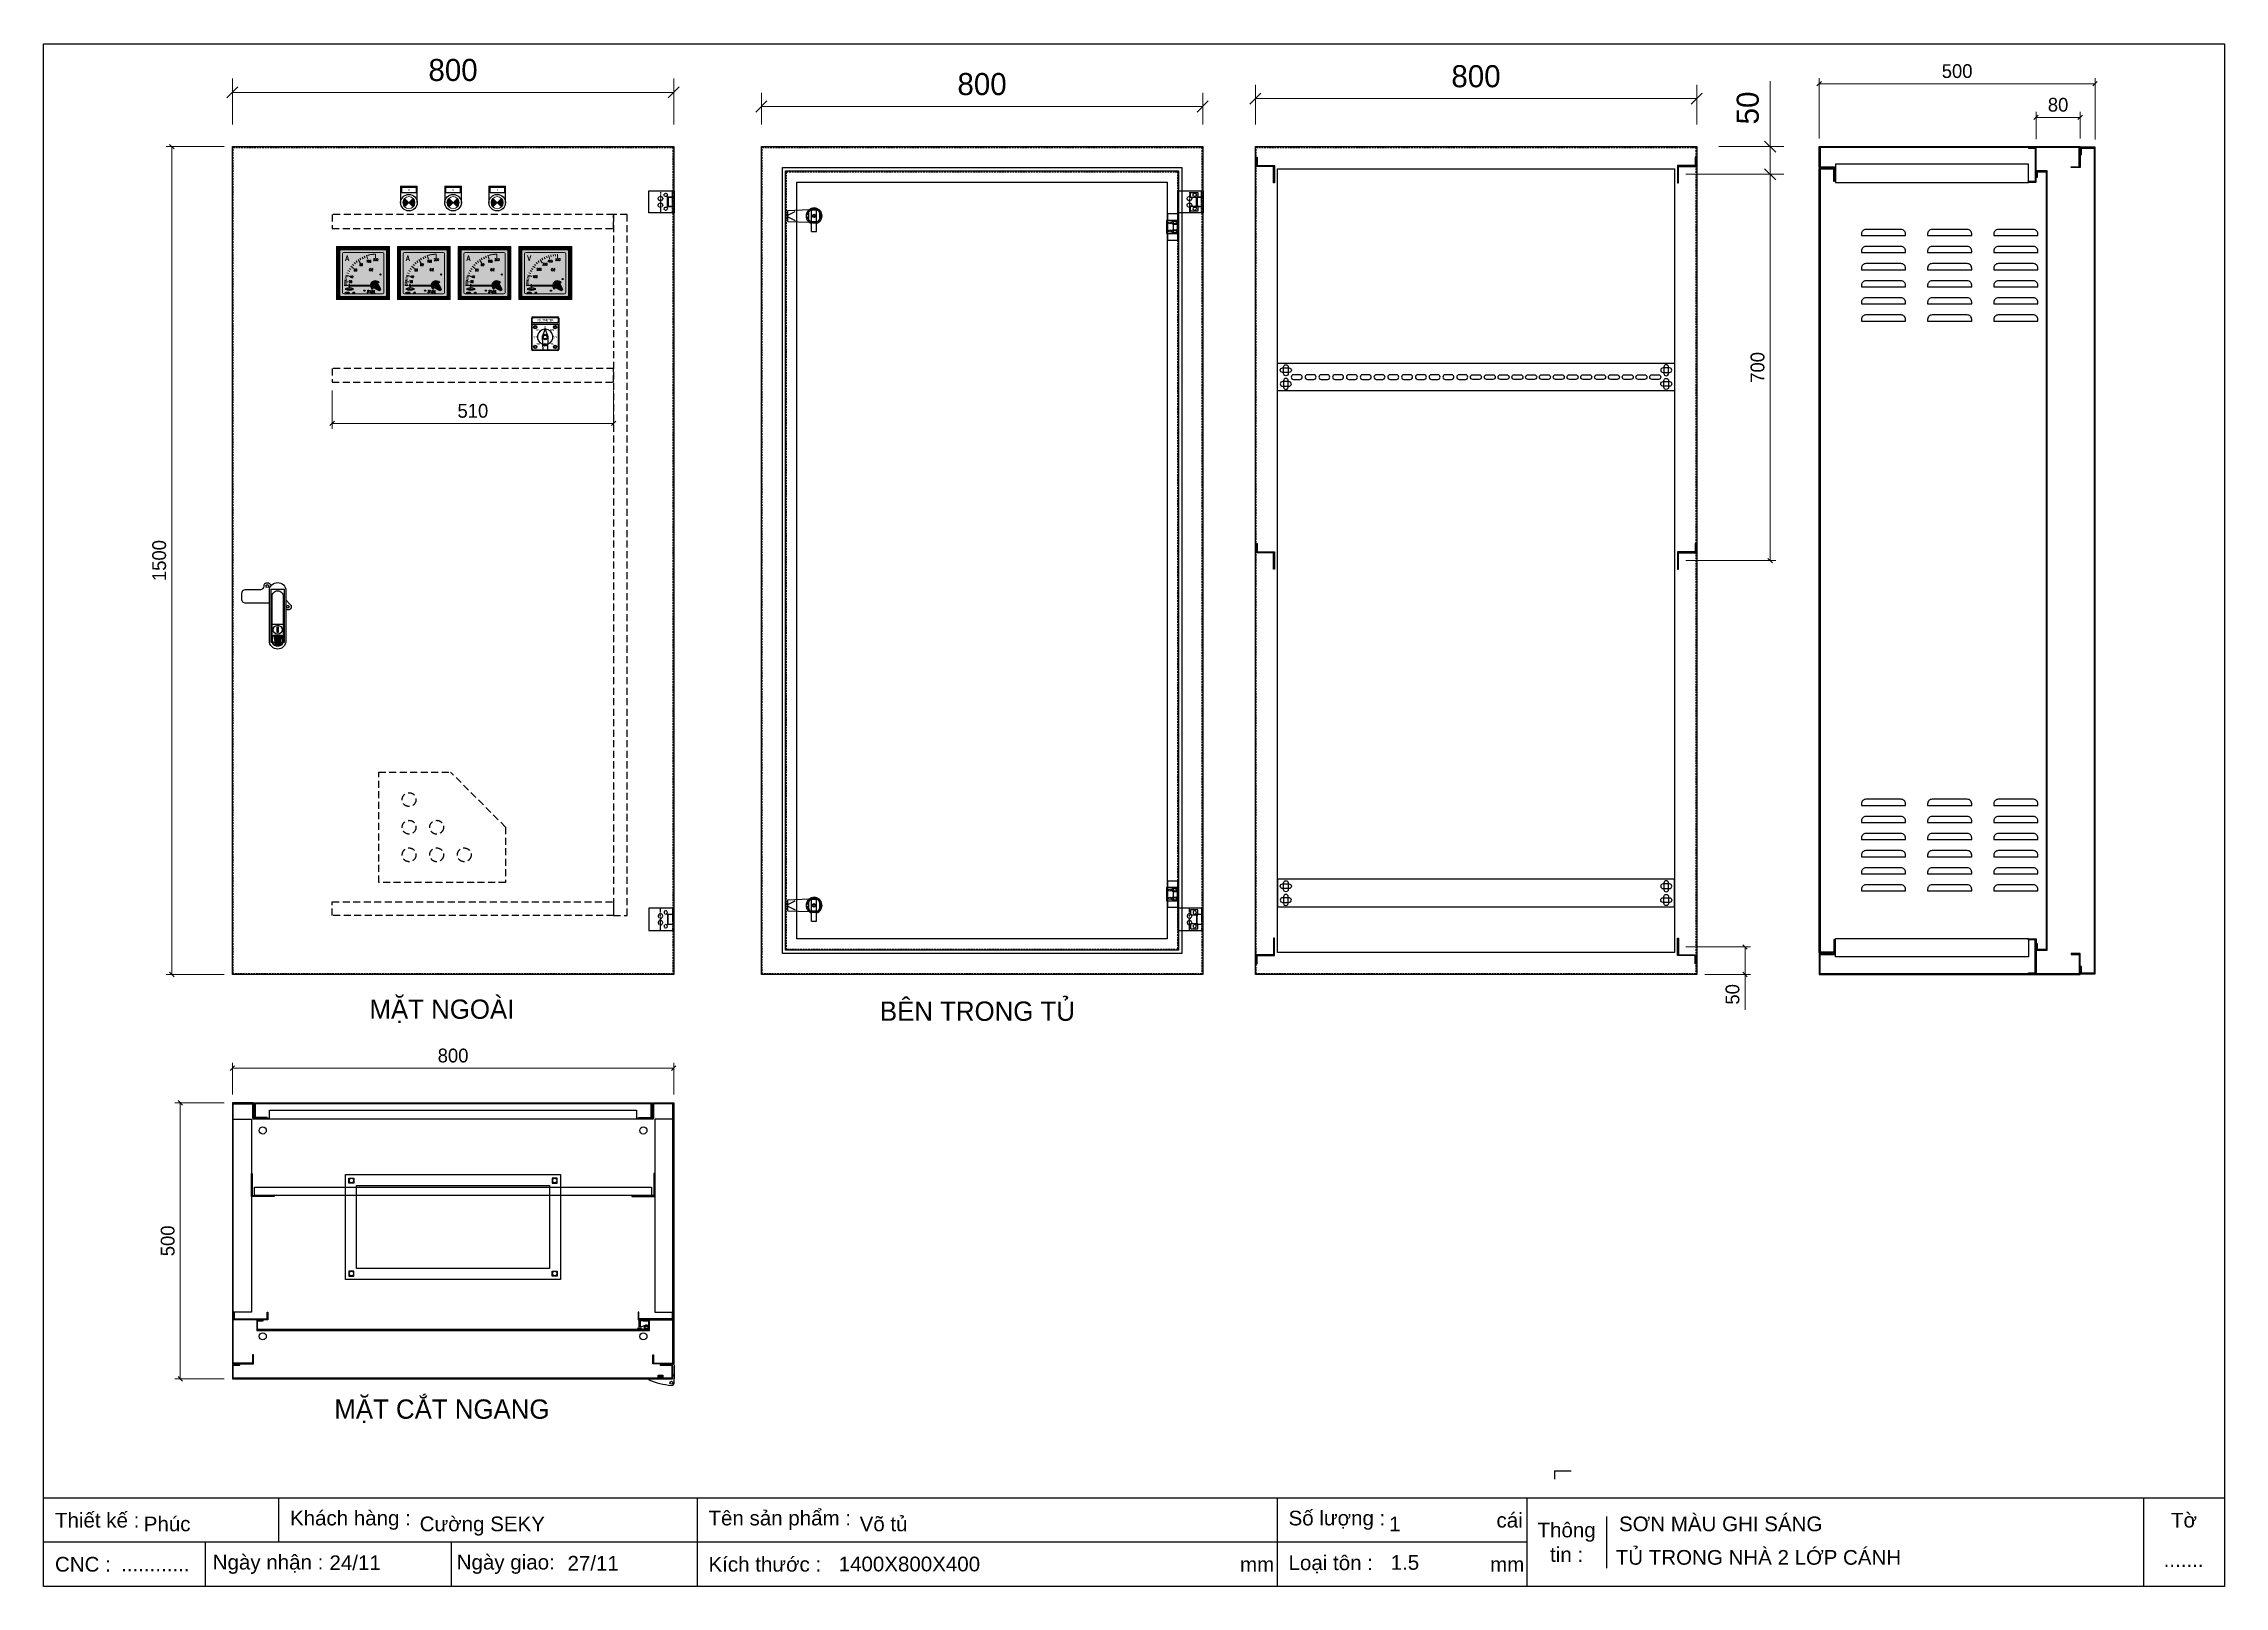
# Model space of a CAD drawing. Header units: millimetres. Extents: x 0 to 3953, y 0 to 2795.
import ezdxf
from ezdxf.enums import TextEntityAlignment as Align

# ---------------------------------------------------------------- set-up
doc = ezdxf.new("R2010")
doc.units = ezdxf.units.MM
for name, pattern in [('HIDDEN', [9.525, 6.35, -3.175]), ('HIDDEN2', [4.7625, 3.175, -1.5875]), ('HIDDENX2', [19.05, 12.7, -6.35])]:
    doc.linetypes.add(name, pattern=pattern)
for name, color, linetype in [('01', 7, 'HIDDEN2'), ('CNC', 7, 'Continuous'), ('cover', 4, 'Continuous'), ('DIM', 253, 'Continuous'), ('Ghi chu', 7, 'Continuous'), ('HEATER', 1, 'Continuous'), ('OBJ1', 2, 'Continuous')]:
    doc.layers.add(name, color=color, linetype=linetype)
doc.layers.add('07', color=5, linetype='Continuous', lineweight=5)
doc.styles.add('Arial', font='arial.ttf')
doc.styles.add('Arial-Black', font='txt')
doc.styles.add('HTXT1', font='romans.shx', dxfattribs={"width": 0.8, "height": 3, "bigfont": 'extfont.shx'})
doc.styles.add('ROMANS', font='romans.shx', dxfattribs={"height": 5, "bigfont": 'romansvn.shx'})
doc.styles.add('Tahoma (Input Text)', font='tahoma.ttf')
doc.dimstyles.new('Dim-25', dxfattribs={"dimtxt": 25, "dimasz": 8, "dimexe": 10, "dimexo": 15, "dimgap": 10, "dimtad": 1, "dimdec": 0, "dimtxsty": 'Standard', "dimblk": 'OBLIQUE', "dimcen": 10, "dimclrd": 5, "dimclre": 5, "dimclrt": 3, "dimazin": 3, "dimtfac": 1, "dimtdec": 0, "dimtmove": 0, "dimatfit": 3, "dimldrblk": 'OBLIQUE', "dimlwd": 9, "dimlwe": 9})
doc.dimstyles.new('Dim-40', dxfattribs={"dimtxt": 40, "dimasz": 20, "dimexe": 25, "dimexo": 40, "dimgap": 20, "dimtad": 1, "dimdec": 0, "dimtxsty": 'Standard', "dimblk": 'OBLIQUE', "dimcen": 15, "dimclrd": 5, "dimclre": 5, "dimclrt": 3, "dimazin": 3, "dimtfac": 1, "dimtdec": 0, "dimtmove": 0, "dimatfit": 3, "dimldrblk": 'ARCHTICK', "dimlwd": 9, "dimlwe": 9})

# ---------------------------------------------------------------- blocks, each defined once
blk = doc.blocks.new('*D1')
at = {"color": 0, "linetype": 'ByBlock', "lineweight": -2}
for p, q in [((236.4, 2604.5), (228.4, 2612.5)), ((228.4, 1112.5), (236.4, 1104.5))]:
    blk.add_line(p, q, dxfattribs=at)
at = {"layer": 'Defpoints', "color": 0, "transparency": 16777216}
for p in [(342.2, 2608.5), (232.4, 1108.5), (342.2, 1108.5)]:
    blk.add_point(p, dxfattribs=at)
at = {"layer": 'DIM', "color": 5, "lineweight": 9, "transparency": 16777216}
for p, q in [((327.2, 2608.5), (222.4, 2608.5)), ((232.4, 2608.5), (232.4, 1108.5)), ((327.2, 1108.5), (222.4, 1108.5))]:
    blk.add_line(p, q, dxfattribs=at)
at = {"layer": 'DIM', "color": 3, "transparency": 16777216, "insert": (209.6, 1858.5), "char_height": 25, "attachment_point": 5, "rotation": 90}
blk.add_mtext('1500', dxfattribs=at)
blk = doc.blocks.new('_Oblique')
at = {"color": 0, "linetype": 'ByBlock', "lineweight": -2}
blk.add_line((-0.5, -0.5), (0.5, 0.5), dxfattribs=at)
blk = doc.blocks.new('AB301-2-1')
at = {"linetype": 'Continuous'}
h = blk.add_hatch(dxfattribs=at)
h.set_pattern_fill('ACAD_ISO09W100', color=1, scale=0.2)
h.set_pattern_definition([(0, (-368.0181, 398.3814), (0, 1), [4.8, -0.6, 1.2, -0.6, 1.2, -0.6])])
h.paths.add_polyline_path([(-4.1, -88.5, 0.118404), (0, -89.5, 0.118404), (4.1, -88.5), (7, -72), (-7, -72)])
at = {"color": 1, "linetype": 'Continuous'}
for p, q in [((-10, -50.5), (10, -50.5)), ((-7, -72), (7, -72)), ((-7, -72), (-4.1, -88.5)), ((7, -72), (4.1, -88.5))]:
    blk.add_line(p, q, dxfattribs=at)
for points in [[(-15, -12.5), (-57.5, -12.5, -0.414214), (-65, -5), (-65, 5, -0.414214), (-57.5, 12.5), (-30.7, 12.5, 0.414214), (-24.7, 18.5), (-24.7, 18.7)], [(-24.7, 18.7, -0.198912), (-23, 23), (-23, 23, -0.414214), (-14.5, 23), (-11.3, 19.8)], [(15, -6.5), (23, -14.5, -0.414214), (23, -23), (23, -23, -0.381561), (15, -23.4, -0.381561)]]:
    blk.add_lwpolyline(points, format="xyb", dxfattribs=at)
for points in [[(0, 25), (0, 25, -0.414214), (15, 10), (15, -80.5, -0.414214), (0, -95.5), (0, -95.5, -0.414214), (-15, -80.5), (-15, 10, -0.414214)], [(0, 10, -0.414214), (10, 0), (10, -80.5, -0.414214), (0, -90.5, -0.414214), (-10, -80.5), (-10, 0, -0.414214)], [(9, -72.5), (9, -80.5, -0.414214), (0, -89.5, -0.414214), (-9, -80.5), (-9, -72.5, -0.414214), (-7, -70.5), (7, -70.5, -0.414214)]]:
    blk.add_lwpolyline(points, format="xyb", close=True, dxfattribs=at)
at = {"color": 2, "linetype": 'Continuous'}
blk.add_lwpolyline([(-12, 13.3), (12, 13.3), (12, -83.7), (-12, -83.7)], close=True, dxfattribs=at)
at = {"color": 1, "linetype": 'Continuous'}
blk.add_lwpolyline([(-1, -55.5), (1, -55.5), (1, -65.5), (-1, -65.5)], close=True, dxfattribs=at)
for centre, radius in [((-18.7, 18.7), 2.5), ((18.7, -18.7), 2.5), ((0, -60.5), 8)]:
    blk.add_circle(centre, radius, dxfattribs=at)
blk = doc.blocks.new('HL044-1.3-C')
at = {"color": 1, "linetype": 'HIDDEN2', "ltscale": 0.5}
for p, q in [((-25, 40), (-25, 0)), ((-3, 0), (-3, 40))]:
    blk.add_line(p, q, dxfattribs=at)
at = {"color": 1}
for p, q in [((-12, 29), (0, 29)), ((-12, 11), (-12, 29)), ((0, 11), (-12, 11)), ((-11, 28.5), (0, 28.5)), ((-11, 28.5), (-11, 11.5)), ((0, 11.5), (-11, 11.5))]:
    blk.add_line(p, q, dxfattribs=at)
blk.add_lwpolyline([(-46, 40), (0, 40), (0, 0), (-46, 0)], close=True, dxfattribs=at)
at = {"color": 1, "linetype": 'HIDDEN2', "ltscale": 0.5}
for centre, radius in [((-25, 26), 4), ((-25, 14), 4), ((-15.5, 32.5), 3), ((-15.5, 7.5), 3)]:
    blk.add_circle(centre, radius, dxfattribs=at)
blk = doc.blocks.new('SDGFGHGHG')
at = {"layer": 'HEATER'}
for p, q in [((860935.9, 570742), (860935.9, 570784.3)), ((860944.9, 570742), (860944.9, 570784.3)), ((860892.9, 570780.5), (860931.6, 570782)), ((860892.9, 570760.5), (860892.9, 570780.5)), ((860892.9, 570771.9), (860906.3, 570778.7)), ((860892.9, 570769.1), (860906.3, 570762.4)), ((860892.9, 570760.5), (860931.6, 570759.1)), ((860937.5, 570771.3), (860939.5, 570771.3)), ((860937.5, 570769.8), (860939.5, 570769.8)), ((860939.5, 570773.5), (860939.5, 570771.3)), ((860939.5, 570769.8), (860939.5, 570767.6)), ((860941.3, 570773.5), (860941.3, 570771.3)), ((860941.3, 570771.3), (860943.4, 570771.3)), ((860941.3, 570769.8), (860941.3, 570767.6)), ((860941.3, 570769.8), (860943.4, 570769.8)), ((860935.9, 570742), (860944.9, 570742))]:
    blk.add_line(p, q, dxfattribs=at)
blk.add_circle((860940.4, 570770.5), 3.08, dxfattribs=at)
blk.add_arc((860940.4, 570770.5), 14.5, 288.08, 251.92, dxfattribs=at)
blk = doc.blocks.new('SĐFHGGH')
at = {"layer": 'HEATER'}
for points in [[(860928.8, 570702.4), (860927.4, 570702.4), (860927.4, 570708.4), (860928.8, 570708.4)], [(860943.4, 570717), (860943.4, 570718.4), (860937.4, 570718.4), (860937.4, 570717)], [(860952.1, 570702.4), (860953.4, 570702.4), (860953.4, 570708.4), (860952.1, 570708.4)], [(860943.4, 570693.8), (860943.4, 570692.4), (860937.4, 570692.4), (860937.4, 570693.8)]]:
    blk.add_lwpolyline(points, dxfattribs=at)
for start, end in [(104.4775, 165.5225), (14.4775, 75.5225), (194.4775, 255.5225), (284.4775, 345.5225)]:
    blk.add_arc((860940.4, 570705.4), 12, start, end, dxfattribs=at)
blk = doc.blocks.new('MS722')
for name, p in [('SDGFGHGHG', (-860940.4, -570770.5)), ('SĐFHGGH', (-860940.4, -570705.4))]:
    blk.add_blockref(name, p)
blk = doc.blocks.new('HL044-1.3-B')
h = blk.add_hatch()
h.set_pattern_fill('ANSI31', color=1, scale=0.3, style=0)
h.set_pattern_definition([(45, (-80982.31925, -42991.2648), (-0.673519209, 0.673519209), [])])
h.paths.add_polyline_path([(-15.5, 27), (-15.5, 24), (-9.5, 24), (-9.5, 27)])
at = {"color": 1}
for p, q in [((0, 0), (-43, 0)), ((-43, 0), (-43, -2)), ((-25, 6.5), (-25, 0)), ((-25, 6.5), (-19, 5.9)), ((-25, 5.5), (-19, 4.9)), ((-25, 4.5), (-19, 3.9)), ((-25, 3.5), (-19, 2.9)), ((-25, 2.5), (-19, 1.9)), ((-25, 1.5), (-19, 0.9)), ((-25, 0.5), (-19.7, 0)), ((-22, 24), (-22, 27)), ((-22, 27), (1, 27)), ((-1, 24), (-22, 24)), ((-19, 6.5), (-19, 0)), ((-15.5, 24), (-15.5, 27)), ((-9.5, 24), (-9.5, 27)), ((0, 23), (0, 0)), ((0, 7.5), (3, 7.5)), ((0, 6), (3, 6)), ((3, 25), (3, 0)), ((3, -6.5), (3, 0))]:
    blk.add_line(p, q, dxfattribs=at)
blk.add_lwpolyline([(-26, 6.5), (-18, 6.5), (-18, 0), (-26, 0)], close=True, dxfattribs=at)
blk.add_circle((-2.3, -7), 2.55, dxfattribs=at)
for centre, radius, start, end in [((-1, 23), 1, 0, 90), ((1, 25), 2, 0, 90), ((15.4, 147.7), 160.7, 248.6705, 263.5901), ((-2.5, -6.5), 5.5, 270, 0)]:
    blk.add_arc(centre, radius, start, end, dxfattribs=at)
blk = doc.blocks.new('Den XANH')
h = blk.add_hatch(color=5)
h.paths.add_polyline_path([(15, 15), (22.8, 7.2, 0.198912), (26, 15, 0.198912), (22.8, 22.8)])
h.paths.add_polyline_path([(15, 15), (7.2, 22.8, 0.198912), (4, 15, 0.198912), (7.2, 7.2)])
at = {"color": 7}
for p, q in [((0, 45), (30, 45)), ((0, 45), (0, 15)), ((30, 15), (30, 45))]:
    blk.add_line(p, q, dxfattribs=at)
blk.add_lwpolyline([(2, 43), (28, 43), (28, 33), (2, 33)], close=True, dxfattribs=at)
blk.add_circle((15, 15), 15, dxfattribs=at)
at = {"layer": '07', "color": 5, "linetype": 'Continuous', "lineweight": 5, "ltscale": 3}
for p, q in [((22.8, 22.8), (7.2, 7.2)), ((7.2, 22.8), (22.8, 7.2))]:
    blk.add_line(p, q, dxfattribs=at)
blk.add_circle((15, 15), 11, dxfattribs=at)
at = {"layer": '01', "color": 2, "linetype": 'Continuous', "lineweight": 5, "style": 'Arial-Black'}
blk.add_attdef('T-SP', text='', height=2.4, dxfattribs=at).set_placement((15.2, 36), align=Align.CENTER)
blk = doc.blocks.new('Den DO')
h = blk.add_hatch(color=1)
h.paths.add_polyline_path([(7.2, 7.2), (15, 15), (7.2, 22.8, 0.198912), (4, 15, 0.198912)])
h.paths.add_polyline_path([(26, 15, 0.198912), (22.8, 22.8), (15, 15), (22.8, 7.2, 0.198912)])
at = {"color": 7}
for p, q in [((0, 45), (30, 45)), ((0, 45), (0, 15)), ((30, 15), (30, 45))]:
    blk.add_line(p, q, dxfattribs=at)
blk.add_lwpolyline([(2, 43), (28, 43), (28, 33), (2, 33)], close=True, dxfattribs=at)
blk.add_circle((15, 15), 15, dxfattribs=at)
at = {"layer": '07', "color": 1, "linetype": 'Continuous', "lineweight": 5, "ltscale": 3}
for p, q in [((22.8, 22.8), (7.2, 7.2)), ((7.2, 22.8), (22.8, 7.2))]:
    blk.add_line(p, q, dxfattribs=at)
blk.add_circle((15, 15), 11, dxfattribs=at)
at = {"layer": '01', "color": 2, "linetype": 'Continuous', "lineweight": 5, "style": 'Arial-Black'}
blk.add_attdef('T-SP', text='', height=2.4, dxfattribs=at).set_placement((15.2, 36), align=Align.CENTER)
blk = doc.blocks.new('Den VANG')
h = blk.add_hatch(color=2)
h.paths.add_polyline_path([(22.8, 7.2, 0.198912), (26, 15, 0.198912), (22.8, 22.8), (15, 15)])
h.paths.add_polyline_path([(7.2, 7.2), (15, 15), (7.2, 22.8, 0.198912), (4, 15, 0.198912)])
at = {"color": 7}
for p, q in [((0, 45), (30, 45)), ((0, 45), (0, 15)), ((30, 15), (30, 45))]:
    blk.add_line(p, q, dxfattribs=at)
blk.add_lwpolyline([(2, 43), (28, 43), (28, 33), (2, 33)], close=True, dxfattribs=at)
blk.add_circle((15, 15), 15, dxfattribs=at)
at = {"layer": '07', "color": 2, "linetype": 'Continuous', "lineweight": 5, "ltscale": 3}
for p, q in [((22.8, 22.8), (7.2, 7.2)), ((7.2, 22.8), (22.8, 7.2))]:
    blk.add_line(p, q, dxfattribs=at)
blk.add_circle((15, 15), 11, dxfattribs=at)
at = {"layer": '01', "color": 2, "linetype": 'Continuous', "lineweight": 5, "style": 'Arial-Black'}
blk.add_attdef('T-SP', text='', height=2.4, dxfattribs=at).set_placement((15.2, 36), align=Align.CENTER)
blk = doc.blocks.new('*D2')
at = {"color": 0, "linetype": 'ByBlock', "lineweight": -2}
for p, q in [((352.2, 2716.7), (332.2, 2696.7)), ((1132.2, 2696.7), (1152.2, 2716.7))]:
    blk.add_line(p, q, dxfattribs=at)
at = {"layer": 'Defpoints', "color": 0, "transparency": 16777216}
for p in [(1142.2, 2706.7), (342.2, 2608.5), (1142.2, 2608.5)]:
    blk.add_point(p, dxfattribs=at)
at = {"layer": 'DIM', "color": 5, "lineweight": 9, "transparency": 16777216}
for p, q in [((342.2, 2648.5), (342.2, 2731.7)), ((1142.2, 2648.5), (1142.2, 2731.7)), ((342.2, 2706.7), (1142.2, 2706.7))]:
    blk.add_line(p, q, dxfattribs=at)
at = {"layer": 'DIM', "color": 3, "transparency": 16777216, "insert": (742.2, 2747.1), "char_height": 40, "attachment_point": 5}
blk.add_mtext('800', dxfattribs=at)
blk = doc.blocks.new('_ArchTick')
at = {"color": 0, "const_width": 0.15}
blk.add_lwpolyline([(-0.5, -0.5), (0.5, 0.5)], dxfattribs=at)
blk = doc.blocks.new('*D3')
at = {"color": 0, "linetype": 'ByBlock', "lineweight": -2}
for p, q in [((1311.1, 2691.2), (1291.1, 2671.2)), ((2091.1, 2671.2), (2111.1, 2691.2))]:
    blk.add_line(p, q, dxfattribs=at)
at = {"layer": 'Defpoints', "color": 0, "transparency": 16777216}
for p in [(2101.1, 2681.2), (1301.1, 2608.5), (2101.1, 2608.5)]:
    blk.add_point(p, dxfattribs=at)
at = {"layer": 'DIM', "color": 5, "lineweight": 9, "transparency": 16777216}
for p, q in [((1301.1, 2648.5), (1301.1, 2706.2)), ((2101.1, 2648.5), (2101.1, 2706.2)), ((1301.1, 2681.2), (2101.1, 2681.2))]:
    blk.add_line(p, q, dxfattribs=at)
at = {"layer": 'DIM', "color": 3, "transparency": 16777216, "insert": (1701.1, 2721.6), "char_height": 40, "attachment_point": 5}
blk.add_mtext('800', dxfattribs=at)
blk = doc.blocks.new('ga tai lieu')
at = {"color": 7, "linetype": 'HIDDENX2'}
for p, q in [((0, 0), (0, 200)), ((0, 200), (130, 200)), ((230, 100), (130, 200)), ((230, 100), (230, 0)), ((230, 0), (0, 0))]:
    blk.add_line(p, q, dxfattribs=at)
for centre in [(55, 150), (55, 100), (105, 100), (55, 50), (105, 50), (155, 50)]:
    blk.add_circle(centre, 12.5, dxfattribs=at)
blk = doc.blocks.new('*D4')
at = {"color": 0, "linetype": 'ByBlock', "lineweight": -2}
for p, q in [((251.7, 872), (243.7, 880)), ((243.7, 380), (251.7, 372))]:
    blk.add_line(p, q, dxfattribs=at)
at = {"layer": 'Defpoints', "color": 0, "ltscale": 3, "transparency": 16777216}
for p in [(342.2, 876), (247.7, 376), (342.2, 376)]:
    blk.add_point(p, dxfattribs=at)
at = {"layer": 'DIM', "color": 5, "lineweight": 9, "ltscale": 3, "transparency": 16777216}
for p, q in [((327.2, 876), (237.7, 876)), ((247.7, 876), (247.7, 376)), ((327.2, 376), (237.7, 376))]:
    blk.add_line(p, q, dxfattribs=at)
at = {"layer": 'DIM', "color": 3, "ltscale": 3, "transparency": 16777216, "insert": (225, 626), "char_height": 25, "attachment_point": 5, "rotation": 90}
blk.add_mtext('500', dxfattribs=at)
blk = doc.blocks.new('*D5')
at = {"color": 0, "linetype": 'ByBlock', "lineweight": -2}
for p, q in [((3222.6, 2726.4), (3214.6, 2718.4)), ((3714.6, 2718.4), (3722.6, 2726.4))]:
    blk.add_line(p, q, dxfattribs=at)
at = {"layer": 'Defpoints', "color": 0, "ltscale": 3, "transparency": 16777216}
for p in [(3718.6, 2722.4), (3218.6, 2608.5), (3718.6, 2606.5)]:
    blk.add_point(p, dxfattribs=at)
at = {"layer": 'DIM', "color": 5, "lineweight": 9, "ltscale": 3, "transparency": 16777216}
for p, q in [((3218.6, 2623.5), (3218.6, 2732.4)), ((3718.6, 2621.5), (3718.6, 2732.4)), ((3218.6, 2722.4), (3718.6, 2722.4))]:
    blk.add_line(p, q, dxfattribs=at)
at = {"layer": 'DIM', "color": 3, "ltscale": 3, "transparency": 16777216, "insert": (3468.6, 2745.2), "char_height": 25, "attachment_point": 5}
blk.add_mtext('500', dxfattribs=at)
blk = doc.blocks.new('*D6')
at = {"color": 0, "linetype": 'ByBlock', "lineweight": -2}
for p, q in [((346.2, 942.8), (338.2, 934.8)), ((1138.2, 934.8), (1146.2, 942.8))]:
    blk.add_line(p, q, dxfattribs=at)
at = {"layer": 'Defpoints', "color": 0, "ltscale": 3, "transparency": 16777216}
for p in [(1142.2, 938.8), (342.2, 876), (1142.2, 876)]:
    blk.add_point(p, dxfattribs=at)
at = {"layer": 'DIM', "color": 5, "lineweight": 9, "ltscale": 3, "transparency": 16777216}
for p, q in [((342.2, 891), (342.2, 948.8)), ((1142.2, 891), (1142.2, 948.8)), ((342.2, 938.8), (1142.2, 938.8))]:
    blk.add_line(p, q, dxfattribs=at)
at = {"layer": 'DIM', "color": 3, "ltscale": 3, "transparency": 16777216, "insert": (742.2, 961.6), "char_height": 25, "attachment_point": 5}
blk.add_mtext('800', dxfattribs=at)
blk = doc.blocks.new('*D7')
at = {"color": 0, "linetype": 'ByBlock', "lineweight": -2}
for p, q in [((3615.6, 2665.4), (3607.6, 2657.4)), ((3687.6, 2657.4), (3695.6, 2665.4))]:
    blk.add_line(p, q, dxfattribs=at)
at = {"layer": 'Defpoints', "color": 0, "transparency": 16777216}
for p in [(3691.6, 2661.4), (3611.6, 2607), (3691.6, 2608.5)]:
    blk.add_point(p, dxfattribs=at)
at = {"layer": 'DIM', "color": 5, "lineweight": 9, "transparency": 16777216}
for p, q in [((3611.6, 2622), (3611.6, 2671.4)), ((3611.6, 2661.4), (3691.6, 2661.4)), ((3691.6, 2623.5), (3691.6, 2671.4))]:
    blk.add_line(p, q, dxfattribs=at)
at = {"layer": 'DIM', "color": 3, "transparency": 16777216, "insert": (3651.6, 2684.2), "char_height": 25, "attachment_point": 5}
blk.add_mtext('80', dxfattribs=at)
blk = doc.blocks.new('KHUNG CHUẨN')
at = {"color": 7}
for p, q in [((19889.2, -28535.2), (16919.2, -28535.2)), ((17239.2, -28535.2), (17239.2, -28595.2)), ((17809.2, -28535.2), (17809.2, -28655.2)), ((18599.2, -28535.2), (18599.2, -28655.2)), ((18939.2, -28535.2), (18939.2, -28655.2)), ((19779.2, -28535.2), (19779.2, -28655.2)), ((19047.6, -28560.2), (19047.6, -28630.2)), ((18939.2, -28595.2), (16919.2, -28595.2)), ((17139.2, -28595.2), (17139.2, -28655.2)), ((17474.2, -28595.2), (17474.2, -28655.2))]:
    blk.add_line(p, q, dxfattribs=at)
blk.add_lwpolyline([(16919.2, -26555.2), (19889.2, -26555.2), (19889.2, -28655.2), (16919.2, -28655.2)], close=True, dxfattribs=at)
at = {"color": 2, "char_height": 20, "style": 'Arial'}
for s, insert, width, attachment_point in [('  Thiết kế :', (16919.2, -28565.2), 917.634, 4), ('  Khách hàng :', (17239.2, -28565.2), 917.634, 4), ('  Tên sản phẩm :', (17809.2, -28565.2), 917.634, 4), ('  Số lượng :', (18599.2, -28565.2), 917.634, 4), ('cái', (18897.9, -28565.2), 63.517, 4), ('Thông\\Ptin :', (18993.4, -28595.2), 108.311, 5), ('Tờ', (19834.2, -28565.2), 110, 5), ('  CNC :', (16919.2, -28625.2), 917.634, 4), ('  Ngày nhận :', (17134, -28625.2), 556.651, 4), ('  Ngày giao:', (17466.3, -28625.2), 556.651, 4), ('  Kích thước :', (17809.2, -28625.2), 917.634, 4), ('mm', (18548.6, -28625.2), 73.831, 4), ('  Loại tôn :', (18599.2, -28625.2), 917.634, 4), ('mm', (18889.2, -28625.2), 917.634, 4)]:
    blk.add_mtext(s, dxfattribs=dict(at, insert=insert, width=width, attachment_point=attachment_point))
at = {"color": 3, "style": 'Arial'}
for tag, p in [('#01', (17055.6, -28580.1)), ('#02', (17431.4, -28580.1)), ('#03', (18030.6, -28580.1)), ('#08', (18751.7, -28580.1)), ('#10', (19064.8, -28580.1)), ('#04', (17024.8, -28634.6)), ('#05', (17308.5, -28633)), ('#06', (17632.7, -28633.7)), ('#07', (18002, -28634.7)), ('#09', (18753.8, -28632.6)), ('#11', (19060.3, -28625.7)), ('#12', (19806.5, -28628.9))]:
    blk.add_attdef(tag, p, '', height=20, dxfattribs=at)
blk = doc.blocks.new('ovan6x9')
at = {"color": 2}
for p, q in [((2, 6), (8, 6)), ((2, 0), (8, 0))]:
    blk.add_line(p, q, dxfattribs=at)
for centre, start, end in [((2, 3), 90, 270), ((8, 3), 270, 90)]:
    blk.add_arc(centre, 3, start, end, dxfattribs=at)
blk = doc.blocks.new('HL036-1-1')
at = {"color": 1}
blk.add_line((9.5, 36.2), (9.5, 12.2), dxfattribs=at)
for points in [[(0, 48.5), (17.5, 48.5), (17.5, 0), (0, 0)], [(-2.5, 12.2), (17.5, 12.2), (17.5, 36.2), (-2.5, 36.2)]]:
    blk.add_lwpolyline(points, close=True, dxfattribs=at)
for centre, radius in [((3.5, 31.8), 2), ((3.5, 16.8), 2), ((12.7, 32.5), 2.5), ((12.7, 16), 2.5)]:
    blk.add_circle(centre, radius, dxfattribs=at)
blk = doc.blocks.new('HL036-1-2')
at = {"layer": 'Ghi chu', "color": 1}
for p, q in [((-3, 17.8), (-18.9, 17.8)), ((-18.9, 15.8), (-18.9, 17.8)), ((-12.1, 15.8), (-18.9, 15.8)), ((-16.4, 1), (-16.4, 14)), ((-15.6, 15), (-3.9, 17.7)), ((0, 0), (-15.4, 0)), ((-14.4, 3), (-14.4, 11.9)), ((0, 2), (-13.4, 2)), ((-13.1, 12.8), (-4.3, 9.8)), ((-6.2, 2), (-6.2, 0)), ((-1.2, 2), (-1.2, 0)), ((0, 0), (0, 2))]:
    blk.add_line(p, q, dxfattribs=at)
for radius in [4.1, 2.1]:
    blk.add_circle((-3, 13.7), radius, dxfattribs=at)
for centre, start, end in [((-15.4, 14), 102.9616, 180), ((-15.4, 1), 180, 270), ((-13.4, 11.9), 71.3254, 180), ((-13.4, 3), 180, 270)]:
    blk.add_arc(centre, 1, start, end, dxfattribs=at)
blk = doc.blocks.new('*U5683')
at = {"layer": 'OBJ1', "lineweight": 25, "true_color": 0x333333}
for points in [[(47, 1), (48, 2), (-48, 2), (-47, 1)], [(-47, 1), (-48, 2), (-48, -94), (-47, -93)], [(46, 0), (47, 1), (-47, 1), (-46, 0)], [(-46, 0), (-47, 1), (-47, -93), (-46, -92)], [(45, -1), (46, 0), (-46, 0), (-45, -1)], [(-45, -1), (-46, 0), (-46, -92), (-45, -91)], [(45, -91), (46, -92), (46, 0), (45, -1)], [(46, -92), (47, -93), (47, 1), (46, 0)], [(47, -93), (48, -94), (48, 2), (47, 1)], [(44, -2), (45, -1), (-45, -1), (-44, -2)], [(-44, -2), (-45, -1), (-45, -91), (-44, -90)], [(43, -3), (44, -2), (-44, -2), (-43, -3)], [(-43, -3), (-44, -2), (-44, -90), (-43, -89)], [(44, -2), (43, -3), (43, -89), (44, -90)], [(45, -1), (44, -2), (44, -90), (45, -91)], [(48, -94), (47, -93), (-47, -93), (-48, -94)], [(-46, -92), (-47, -93), (47, -93), (46, -92)], [(-45, -91), (-46, -92), (46, -92), (45, -91)], [(45, -91), (44, -90), (-44, -90), (-45, -91)], [(-43, -89), (-44, -90), (44, -90), (43, -89)]]:
    blk.add_hatch(color=250, dxfattribs=at).paths.add_polyline_path(points)
at = {"layer": 'OBJ1', "lineweight": 25, "true_color": 0xc2c2b6}
h = blk.add_hatch(color=9, dxfattribs=at)
h.paths.add_polyline_path([(42.5, -6, 0.414214), (40, -3.5), (-40, -3.5, 0.414214), (-42.5, -6), (-42.5, -86, 0.414214), (-40, -88.5), (40, -88.5, 0.414214), (42.5, -86)])
h.paths.add_polyline_path([(37.5, -11, 0.414214), (35, -8.5), (-35, -8.5, 0.414214), (-37.5, -11), (-37.5, -81, 0.414214), (-35, -83.5), (35, -83.5, 2.414214), (32.5, -81, 1), (37.5, -81)], flags=16)
at = {"layer": 'OBJ1', "lineweight": 25, "true_color": 0x9e9e8a}
blk.add_hatch(color=252, dxfattribs=at).paths.add_polyline_path([(37.5, -11, 0.414214), (35, -8.5), (-35, -8.5, 0.414214), (-37.5, -11), (-37.5, -81, 0.414214), (-35, -83.5), (35, -83.5, 0.414214), (37.5, -81)])
at = {"layer": 'OBJ1', "lineweight": 15}
for points in [[(-19.6, -35.5), (-19.6, -35.6), (-19.7, -35.7), (-16.9, -37.8, -0.000988), (-16.8, -37.6)], [(6.1, -13.9), (6.2, -14.2, -0.073178), (22.5, -11.8), (22.5, -11.5, 0.073178)], [(7.2, -17.3), (7.1, -17.3), (7, -17.3), (8, -20.7), (8.1, -20.6), (8.2, -20.6)], [(-27.5, -68.4), (-31, -68.4, 0.000467), (-31, -68.5, 0.000467), (-31, -68.6), (-27.5, -68.6, -0.0005), (-27.5, -68.5, -0.0005)], [(-30.5, -61.4), (-30.5, -61.6), (-27.1, -62), (-27, -61.8)]]:
    blk.add_hatch(color=250, dxfattribs=at).paths.add_polyline_path(points)
at = {"layer": 'OBJ1', "lineweight": 18, "true_color": 0x0f0f0f}
for points in [[(-7.3, -24.1), (-7.4, -24.1), (-7.5, -24.2), (-5.5, -27.1), (-5.4, -27), (-5.3, -27)], [(22.6, -15), (22.4, -15), (22.4, -18.5), (22.5, -18.5), (22.6, -18.5)], [(-27.9, -50.5), (-27.9, -50.6), (-27.9, -50.7), (-24.6, -51.8), (-24.6, -51.7), (-24.6, -51.6)]]:
    blk.add_hatch(color=250, dxfattribs=at).paths.add_polyline_path(points)
at = {"layer": 'OBJ1', "lineweight": 15, "true_color": 0x0f0f0f}
h = blk.add_hatch(color=250, dxfattribs=at)
edge = h.paths.add_edge_path()
edge.add_ellipse((14, -39.9), major_axis=(-3.24, 0), ratio=0.863721, start_angle=282.4889, end_angle=437.5111)
edge.add_line((13.4, -42.7), (13.4, -42.2))
edge.add_ellipse((14, -39.9), major_axis=(-2.74, 0), ratio=0.861865, start_angle=284.809, end_angle=435.191, ccw=False)
edge.add_line((13.4, -37.6), (13.4, -37.2))
h = blk.add_hatch(color=250, dxfattribs=at)
edge = h.paths.add_edge_path()
edge.add_ellipse((18, -39.9), major_axis=(-3.24, 0), ratio=0.863721, start_angle=282.4889, end_angle=437.5111)
edge.add_line((17.4, -42.7), (17.4, -42.2))
edge.add_ellipse((18, -39.9), major_axis=(-2.74, 0), ratio=0.861865, start_angle=365.2391, end_angle=435.191, ccw=False)
edge.add_line((15.3, -40.2), (17.4, -40.2))
edge.add_line((17.4, -40.2), (17.4, -39.7))
edge.add_line((17.4, -39.7), (15.3, -39.7))
edge.add_ellipse((18, -39.9), major_axis=(-2.74, 0), ratio=0.861865, start_angle=284.809, end_angle=354.7609, ccw=False)
edge.add_line((17.4, -37.6), (17.4, -37.2))
at = {"layer": 'OBJ1', "lineweight": 25, "true_color": 0x2b2b2b}
for points in [[(13.6, -67.5), (-21.8, -67.5), (-23.2, -68.5), (13.5, -68.5, -0.027842)], [(13.5, -68.5), (-23.2, -68.5), (-21.8, -69.5), (13.6, -69.5, -0.027842)], [(20.5, -67.7), (20.5, -67.5), (13.6, -67.5, 0.027842), (13.5, -68.5), (19.7, -68.5)], [(19.7, -68.5), (13.5, -68.5, 0.027842), (13.6, -69.5), (18.7, -69.5)], [(20.5, -68.5), (19.7, -68.5), (18.7, -69.5), (20.5, -69.5)]]:
    blk.add_hatch(color=250, dxfattribs=at).paths.add_polyline_path(points)
at = {"layer": 'OBJ1', "lineweight": 30, "true_color": 0x141414}
for points in [[(21.2, -67, -0.004217), (21.2, -67), (27.4, -60.9, 0.557477), (13.6, -67.5), (20.5, -67.5), (20.5, -67.7), (20.9, -67.3), (17.1, -63.9), (17.2, -63.8), (17.4, -63.6)], [(13.6, -69.5, 0.114522), (14.9, -73.3), (18.7, -69.5)], [(22.9, -71), (21.8, -70.3, -0.306272), (20.5, -68.5), (20.5, -69.5), (18.7, -69.5), (14.9, -73.3, 0.057823), (16.2, -74.9), (18.7, -72.4), (20.7, -73.5)], [(20.7, -73.5), (26.4, -76.6, -0.155728), (25.9, -74.9, -0.142786), (26.3, -73.3), (22.9, -71)], [(28.8, -62.1, 0.049418), (27.4, -60.9), (21.2, -67, -0.527028), (24.4, -67.9), (25, -68.8), (27.3, -66.4), (26.3, -64.6)], [(25, -68.8), (27.2, -72.3, -0.305979), (30.6, -72.4), (27.3, -66.4)]]:
    blk.add_hatch(color=250, dxfattribs=at).paths.add_polyline_path(points)
at = {"layer": 'OBJ1', "lineweight": 30, "true_color": 0x030303}
for points in [[(21.3, -67.7, -0.07779), (21.6, -67.3), (17.4, -63.6), (17.2, -63.8), (17.1, -63.9)], [(24.4, -67.9), (23.9, -67.1, 0.383546), (21.2, -67), (21.2, -67), (21.6, -67.3, -0.629361), (24, -68.5, -1), (21, -68.5, -0.147082), (21.3, -67.7), (20.9, -67.3, 0.376225), (21.1, -69.9), (21.8, -70.3, 0.642728)]]:
    blk.add_hatch(color=18, dxfattribs=at).paths.add_polyline_path(points)
at = {"layer": 'OBJ1', "lineweight": 25, "true_color": 0x2b2b2b}
blk.add_hatch(color=250, dxfattribs=at).paths.add_polyline_path([(19.7, -68.5), (20.5, -68.5), (20.5, -67.7)], flags=17)
at = {"layer": 'OBJ1', "lineweight": 15, "true_color": 0x1c1c1c}
blk.add_hatch(color=250, dxfattribs=at).paths.add_polyline_path([(20.9, -67.3), (20.9, -67.3), (20.5, -67.7), (20.5, -68.5, -0.156562)])
at = {"layer": 'OBJ1', "lineweight": 25, "true_color": 0xdfaf9f}
blk.add_hatch(color=21, dxfattribs=at).paths.add_polyline_path([(24, -68.5, 1), (21, -68.5, 1)])
at = {"layer": 'OBJ1', "lineweight": 30, "true_color": 0x383838}
blk.add_hatch(color=250, dxfattribs=at).paths.add_polyline_path([(24.4, -67.9, -0.642728), (21.8, -70.3), (26.3, -73.3, -0.108853), (27.2, -72.3)])
at = {"layer": 'OBJ1', "lineweight": 25, "true_color": 0x191915}
blk.add_hatch(color=250, dxfattribs=at).paths.add_polyline_path([(28.9, -71.9, 1), (28.9, -77.9, 1)])
at = {"layer": 'OBJ1', "lineweight": 25, "true_color": 0x2f2f27}
blk.add_hatch(color=250, dxfattribs=at).paths.add_polyline_path([(30.4, -76.2, 0.048873), (30.7, -75.9), (27.3, -73.5, 0.048944), (27.1, -73.9)])
at = {"color": 41, "lineweight": 15, "true_color": 0xeedc77}
for p, q in [((2.4, -77.7), (2.1, -77.4)), ((2.1, -78), (2.4, -77.7)), ((2.2, -77.2), (2.5, -77.5)), ((2.5, -77.8), (2.2, -78.1)), ((2.5, -77.5), (2.8, -77.2)), ((2.8, -78.1), (2.5, -77.8)), ((2.9, -77.4), (2.6, -77.7)), ((2.6, -77.7), (2.9, -78)), ((31.5, -48.5), (31.2, -48.2)), ((31.2, -48.8), (31.5, -48.5)), ((31.3, -48.1), (31.6, -48.4)), ((31.6, -48.6), (31.3, -48.9)), ((31.6, -48.4), (31.9, -48.1)), ((31.9, -48.9), (31.6, -48.6)), ((32.1, -48.2), (31.8, -48.5)), ((31.8, -48.5), (32.1, -48.8))]:
    blk.add_line(p, q, dxfattribs=at)
at = {"layer": 'cover', "color": 3, "ltscale": 100}
blk.add_lwpolyline([(-46, -92), (46, -92), (46, 0), (-46, 0)], close=True, dxfattribs=at)
at = {"layer": 'OBJ1', "color": 27, "lineweight": 15}
for p, q in [((-48, 2), (48, 2)), ((-48, -94), (-48, 2)), ((-43, -3), (-48, 2)), ((-47, 1), (47, 1)), ((-47, 1), (-47, -93)), ((-46, 0), (46, 0)), ((43, -3), (48, 2)), ((46, 0), (46, -92)), ((47, 1), (47, -93)), ((48, 2), (48, -94)), ((-46, 0), (-46, -92)), ((-45, -1), (45, -1)), ((-45, -1), (-45, -91)), ((-44, -2), (44, -2)), ((-44, -2), (-44, -90)), ((-43, -3), (43, -3)), ((-43, -3), (-43, -89)), ((43, -3), (43, -89)), ((44, -2), (44, -90)), ((45, -1), (45, -91)), ((-48, -94), (-43, -89)), ((48, -94), (-48, -94)), ((-47, -93), (47, -93)), ((-46, -92), (46, -92)), ((-45, -91), (45, -91)), ((-44, -90), (44, -90)), ((-43, -89), (43, -89)), ((43, -89), (48, -94))]:
    blk.add_line(p, q, dxfattribs=at)
at = {"layer": 'OBJ1', "color": 9, "lineweight": 15, "true_color": 0xc2c2b6}
for p, q in [((-42.5, -6), (-42.5, -86)), ((-40, -3.5), (40, -3.5)), ((-37.5, -11), (-37.5, -81)), ((-35, -8.5), (35, -8.5)), ((37.5, -11), (37.5, -81)), ((42.5, -6), (42.5, -86)), ((-40, -88.5), (40, -88.5)), ((-35, -83.5), (35, -83.5))]:
    blk.add_line(p, q, dxfattribs=at)
at = {"layer": 'OBJ1', "color": 250, "lineweight": 15, "true_color": 0x0f0f0f}
for p, q in [((-25, -37.4), (-22.3, -39.2)), ((-20.1, -35.2), (-22.4, -33.4)), ((-19.4, -30.1), (-16.9, -32.3)), ((-15.8, -27.3), (-13.9, -29.3)), ((-12.8, -24), (-10.7, -26.6)), ((-1.3, -17.4), (-0.1, -20)), ((13.4, -37.2), (13.4, -37.6)), ((17.4, -37.2), (17.4, -37.6)), ((22.5, -15), (22.5, -11.5)), ((-34.5, -68.5), (-31, -68.5)), ((-32.9, -59.1), (-30.3, -59.6)), ((-32.4, -54.2), (-29.3, -55)), ((13.4, -42.2), (13.4, -42.7)), ((17.4, -39.7), (15.3, -39.7)), ((17.4, -40.2), (15.3, -40.2)), ((17.4, -39.7), (17.4, -40.2)), ((17.4, -42.2), (17.4, -42.7))]:
    blk.add_line(p, q, dxfattribs=at)
at = {"layer": 'OBJ1', "color": 250, "lineweight": 18, "true_color": 0x0f0f0f}
for p, q in [((-20.1, -35.2), (-20.1, -35.2)), ((-20.1, -35.2), (-20.1, -35.2)), ((-13.9, -29.3), (-16.3, -26.8)), ((-7.4, -24.1), (-9.3, -21.2)), ((-7.4, -24.1), (-7.5, -24.2)), ((-5.5, -27.1), (-7.5, -24.2)), ((-7.4, -24.1), (-7.3, -24.1)), ((-5.3, -27), (-7.3, -24.1)), ((-4.1, -22.1), (-5.8, -19)), ((-5.4, -27), (-5.5, -27.1)), ((-5.4, -27), (-5.3, -27)), ((-0.1, -20), (-1.6, -16.8)), ((3.4, -18.5), (2.1, -15.3)), ((7.1, -17.3), (6.1, -13.9)), ((7.1, -17.3), (6.1, -13.9)), ((22.5, -15), (22.4, -15)), ((22.4, -15), (22.4, -18.5)), ((22.6, -15), (22.4, -15)), ((22.4, -18.5), (22.5, -18.5)), ((22.5, -18.5), (22.6, -18.5)), ((22.6, -18.5), (22.6, -15)), ((-34.5, -68.5), (-31, -68.5)), ((-34.4, -66), (-29.2, -66.2)), ((-34.3, -63.5), (-30.8, -63.8)), ((-34, -61), (-30.5, -61.5)), ((-33.7, -59), (-30.3, -59.6)), ((-33.2, -56.6), (-29.8, -57.3)), ((-32.4, -54.2), (-29.3, -55)), ((-31.9, -51.7), (-28.6, -52.7)), ((-31.2, -49.4), (-27.9, -50.6)), ((-26.3, -46.6), (-29.5, -45.2)), ((-27.9, -50.6), (-27.9, -50.5)), ((-24.6, -51.6), (-27.9, -50.5)), ((-27.9, -50.6), (-27.9, -50.7)), ((-27.9, -50.7), (-24.6, -51.8)), ((-24.4, -42.8), (-27.5, -41.1)), ((-24.6, -51.7), (-24.6, -51.6)), ((-24.6, -51.7), (-24.6, -51.8))]:
    blk.add_line(p, q, dxfattribs=at)
at = {"layer": 'OBJ1', "color": 250, "lineweight": 15}
for p, q in [((-20.1, -35.2), (-19.6, -35.6)), ((-19.6, -35.6), (-19.7, -35.7)), ((-16.9, -37.8), (-19.7, -35.7)), ((-19.6, -35.6), (-19.6, -35.5)), ((-16.8, -37.7), (-19.6, -35.5)), ((-16.9, -37.7), (-16.8, -37.7)), ((-16.9, -37.7), (-16.9, -37.8)), ((7.1, -17.3), (7, -17.3)), ((8, -20.7), (7, -17.3)), ((7.1, -17.3), (7.2, -17.3)), ((7.2, -17.3), (8.2, -20.6)), ((8.1, -20.6), (8, -20.7)), ((8.1, -20.6), (8.2, -20.6)), ((22.5, -11.5), (22.5, -11.8)), ((-31, -68.5), (-31, -68.4)), ((-31, -68.4), (-27.5, -68.4)), ((-31, -68.5), (-31, -68.6)), ((-31, -68.6), (-27.5, -68.6)), ((-27, -61.8), (-30.5, -61.4)), ((-30.5, -61.4), (-30.5, -61.6)), ((-30.5, -61.6), (-27.1, -62)), ((-27.5, -68.4), (-27.5, -68.6)), ((-27, -61.8), (-27.1, -62))]:
    blk.add_line(p, q, dxfattribs=at)
at = {"layer": 'OBJ1', "color": 250, "lineweight": 18}
for p, q in [((-31.8, -73.7), (-31.8, -76)), ((-17.8, -73.7), (-17.8, -76)), ((8, -77.5), (9.8, -77.1)), ((9, -76.4), (9, -79.5))]:
    blk.add_line(p, q, dxfattribs=at)
at = {"layer": 'OBJ1', "color": 27, "lineweight": 18}
for p, q in [((-23.2, -68.5), (-26.7, -68.5)), ((-21.8, -67.5), (-23.2, -68.5)), ((20.5, -68.5), (-23.2, -68.5)), ((-21.8, -69.5), (-23.2, -68.5)), ((20.5, -67.5), (-21.8, -67.5)), ((20.5, -69.5), (-21.8, -69.5)), ((20.9, -67.3), (14.9, -73.3)), ((17.2, -63.8), (17.1, -63.9)), ((17.1, -63.9), (21.3, -67.7)), ((17.2, -63.8), (17.4, -63.6)), ((17.4, -63.6), (21.6, -67.3)), ((20.5, -68.5), (20.5, -67.5)), ((20.5, -68.5), (20.5, -69.5)), ((22.9, -71), (20.7, -73.5)), ((21.2, -67), (27.4, -60.9)), ((26.3, -73.3), (21.8, -70.3)), ((24.4, -67.9), (27.2, -72.3)), ((25, -68.8), (27.3, -66.4))]:
    blk.add_line(p, q, dxfattribs=at)
at = {"layer": 'OBJ1', "color": 250, "lineweight": 25}
for p, q in [((8, -77.5), (9.8, -77.1)), ((8, -77.5), (9.7, -77.7)), ((8, -78), (9.7, -77.7)), ((8, -78), (9.7, -78.3)), ((8, -78.6), (9.7, -78.3)), ((8, -78.6), (9.8, -78.9)), ((19.7, -77.1), (19.7, -79.1)), ((18.9, -79.1), (20.4, -79.1))]:
    blk.add_line(p, q, dxfattribs=at)
at = {"layer": 'OBJ1', "color": 9, "lineweight": 18, "true_color": 0xc2c2b6}
for p, q in [((18.7, -72.4), (16.2, -74.9)), ((16.2, -74.9), (18.7, -72.4)), ((18.7, -72.4), (26.4, -76.6)), ((26.3, -64.6), (28.8, -62.1)), ((26.3, -64.6), (30.6, -72.4)), ((27.1, -73.9), (30.4, -76.2)), ((27.3, -73.5), (30.7, -75.9))]:
    blk.add_line(p, q, dxfattribs=at)
at = {"layer": 'OBJ1', "color": 27, "lineweight": 25}
for centre in [(2.5, -77.7), (31.6, -48.5)]:
    blk.add_circle(centre, 1, dxfattribs=at)
at = {"layer": 'OBJ1', "color": 41, "linetype": 'ByBlock', "lineweight": 15, "true_color": 0xeedc77}
for centre in [(2.5, -77.7), (31.6, -48.5)]:
    blk.add_circle(centre, 0.84, dxfattribs=at)
at = {"layer": 'OBJ1', "color": 250, "lineweight": 25}
for centre in [(9.9, -77.1), (9.9, -78.8)]:
    blk.add_circle(centre, 0.141, dxfattribs=at)
at = {"layer": 'OBJ1', "color": 27, "lineweight": 18}
blk.add_circle((22.5, -68.5), 1.48, dxfattribs=at)
at = {"layer": 'OBJ1', "color": 9, "lineweight": 18, "true_color": 0xc2c2b6}
blk.add_circle((28.9, -74.9), 3, dxfattribs=at)
at = {"layer": 'OBJ1', "color": 9, "lineweight": 15, "true_color": 0xc2c2b6}
for centre, start, end in [((-40, -6), 90, 180), ((-35, -11), 90, 180), ((35, -11), 0, 90), ((40, -6), 0, 90), ((-40, -86), 180, 270), ((-35, -81), 180, 270), ((35, -81), 270, 0), ((40, -86), 270, 0)]:
    blk.add_arc(centre, 2.5, start, end, dxfattribs=at)
at = {"layer": 'OBJ1', "color": 250, "lineweight": 15}
for radius in [57, 56.7]:
    blk.add_arc((22.5, -68.5), radius, 90, 106.7413, dxfattribs=at)
at = {"layer": 'OBJ1', "color": 250, "lineweight": 18}
for centre, start, end in [((-24.8, -90.8), 67.7667, 112.2333), ((-24.8, -58.8), 247.7667, 292.2333)]:
    blk.add_arc(centre, 18.5, start, end, dxfattribs=at)
at = {"layer": 'OBJ1', "color": 41, "linetype": 'ByBlock', "lineweight": 15, "true_color": 0xeedc77}
for centre, start, end in [((2.1, -77.3), 45, 225), ((2.1, -78.1), 135, 315), ((2.9, -77.3), 315, 135), ((2.9, -78.1), 225, 45), ((31.3, -48.1), 45, 225), ((31.3, -48.9), 135, 315), ((32, -48.1), 315, 135), ((32, -48.9), 225, 45)]:
    blk.add_arc(centre, 0.0985, start, end, dxfattribs=at)
at = {"layer": 'OBJ1', "color": 250, "lineweight": 25}
for centre, radius, start, end in [((11.8, -78.6), 0.906, 29.2282, 149.4756), ((13.1, -77.3), 1.03, 237.0888, 329.246)]:
    blk.add_arc(centre, radius, start, end, dxfattribs=at)
at = {"layer": 'OBJ1', "color": 9, "lineweight": 18, "true_color": 0xc2c2b6}
for centre, radius, start, end in [((22.5, -68.5), 9, 45.7495, 173.6206), ((22.5, -68.5), 9, 186.3794, 225.7495), ((28.9, -74.9), 2.04, 139.9405, 151.1486), ((28.9, -74.9), 2.04, 319.941, 331.1328)]:
    blk.add_arc(centre, radius, start, end, dxfattribs=at)
at = {"layer": 'OBJ1', "color": 27, "lineweight": 18}
blk.add_arc((22.5, -68.5), 1.98, 144.4075, 131.1617, dxfattribs=at)
at = {"layer": 'OBJ1', "color": 250, "lineweight": 15, "true_color": 0x0f0f0f}
for centre, major_axis, ratio, start_param, end_param in [((14, -39.9), (-3.24, 0), 0.863721, 4.901411, 7.664959), ((14, -39.9), (-2.74, 0), 0.861865, 4.936423, 7.629948), ((18, -39.9), (-3.24, 0), 0.863721, 4.901411, 7.664959), ((18, -39.9), (-2.74, 0), 0.861865, 4.936423, 6.177191), ((18, -39.9), (-2.74, 0), 0.861865, 6.389179, 7.629948)]:
    blk.add_ellipse(centre, major_axis=major_axis, ratio=ratio, start_param=start_param, end_param=end_param, dxfattribs=at)
at = {"layer": 'OBJ1', "color": 0, "lineweight": 30, "insert": (-32.4, -13.8), "char_height": 10, "width": 13.337, "attachment_point": 1, "style": 'HTXT1'}
blk.add_mtext('{\\C250;\\c986895;A}', dxfattribs=at)
at = {"layer": 'OBJ1', "color": 250, "lineweight": 18, "attachment_point": 1, "style": 'HTXT1'}
for s, insert, char_height, width in [('60', (-16.8, -38.5), 4, 9.786), ('80', (-6.5, -28.7), 4, 9.53), ('MIZUNO', (-29.9, -73.6), 2.5, 17.019), ('40', (-23.9, -50.6), 4, 14.251)]:
    blk.add_mtext(s, dxfattribs=dict(at, insert=insert, char_height=char_height, width=width))
at = {"layer": 'OBJ1', "color": 250, "lineweight": 15, "attachment_point": 1}
for s, insert, char_height, width, style in [('100', (5.5, -22.6), 4, 18.935, 'HTXT1'), ('200', (18.3, -19.6), 4, 9.709, 'HTXT1'), ('20', (-26, -59.6), 4, 13.376, 'HTXT1'), ('MODEL', (-33, -80.3), 2, 49.188, 'ROMANS'), ('-96', (-19.9, -80.3), 2, 17.655, 'HTXT1'), ('C.T 100/5', (7.3, -79.9), 2, 29.351, 'HTXT1'), ('A', (19.9, -80.3), 2, 9.301, 'HTXT1')]:
    blk.add_mtext(s, dxfattribs=dict(at, insert=insert, char_height=char_height, width=width, style=style))
at = {"layer": 'OBJ1', "color": 250, "lineweight": 20, "insert": (-26.5, -66.6), "char_height": 4, "width": 11.715, "attachment_point": 1, "style": 'HTXT1'}
blk.add_mtext('0', dxfattribs=at)
at = {"layer": 'OBJ1', "color": 250, "lineweight": 25, "insert": (14.8, -77.1), "char_height": 2.02, "width": 24.529, "attachment_point": 1, "style": 'HTXT1'}
blk.add_mtext('1.5', dxfattribs=at)
blk = doc.blocks.new('*U5682')
at = {"layer": 'OBJ1', "lineweight": 25, "true_color": 0x333333}
for points in [[(47, 1), (48, 2), (-48, 2), (-47, 1)], [(-47, 1), (-48, 2), (-48, -94), (-47, -93)], [(46, 0), (47, 1), (-47, 1), (-46, 0)], [(-46, 0), (-47, 1), (-47, -93), (-46, -92)], [(45, -1), (46, 0), (-46, 0), (-45, -1)], [(45, -91), (46, -92), (46, 0), (45, -1)], [(46, -92), (47, -93), (47, 1), (46, 0)], [(47, -93), (48, -94), (48, 2), (47, 1)], [(-45, -1), (-46, 0), (-46, -92), (-45, -91)], [(44, -2), (45, -1), (-45, -1), (-44, -2)], [(-44, -2), (-45, -1), (-45, -91), (-44, -90)], [(43, -3), (44, -2), (-44, -2), (-43, -3)], [(-43, -3), (-44, -2), (-44, -90), (-43, -89)], [(44, -2), (43, -3), (43, -89), (44, -90)], [(45, -1), (44, -2), (44, -90), (45, -91)], [(48, -94), (47, -93), (-47, -93), (-48, -94)], [(-46, -92), (-47, -93), (47, -93), (46, -92)], [(-45, -91), (-46, -92), (46, -92), (45, -91)], [(45, -91), (44, -90), (-44, -90), (-45, -91)], [(-43, -89), (-44, -90), (44, -90), (43, -89)]]:
    blk.add_hatch(color=250, dxfattribs=at).paths.add_polyline_path(points)
at = {"layer": 'OBJ1', "lineweight": 25, "true_color": 0xc2c2b6}
h = blk.add_hatch(color=9, dxfattribs=at)
h.paths.add_polyline_path([(42.5, -6, 0.414214), (40, -3.5), (-40, -3.5, 0.414214), (-42.5, -6), (-42.5, -86, 0.414215), (-40, -88.5, -0.000002), (-40, -88.5), (40, -88.5, 0.414214), (42.5, -86)])
h.paths.add_polyline_path([(37.5, -83.5), (-37.5, -83.5), (-37.5, -8.5), (37.5, -8.5)], flags=16)
at = {"layer": 'OBJ1', "lineweight": 25, "true_color": 0x9e9e8a}
blk.add_hatch(color=252, dxfattribs=at).paths.add_polyline_path([(37.5, -11, 0.414214), (35, -8.5), (-35, -8.5, 0.414214), (-37.5, -11), (-37.5, -81, 0.414214), (-35, -83.5), (35, -83.5, 0.414214), (37.5, -81)])
at = {"layer": 'OBJ1', "lineweight": 18, "true_color": 0x0f0f0f}
for points in [[(-7.3, -24.1), (-7.4, -24.1), (-7.5, -24.2), (-5.5, -27.1), (-5.4, -27), (-5.3, -27)], [(22.6, -15), (22.4, -15), (22.4, -18.5), (22.5, -18.5), (22.6, -18.5)], [(-27.9, -50.5), (-27.9, -50.6), (-27.9, -50.7), (-24.6, -51.8), (-24.6, -51.7), (-24.6, -51.6)]]:
    blk.add_hatch(color=250, dxfattribs=at).paths.add_polyline_path(points)
at = {"layer": 'OBJ1', "lineweight": 15, "true_color": 0x0f0f0f}
h = blk.add_hatch(color=250, dxfattribs=at)
edge = h.paths.add_edge_path()
edge.add_ellipse((14, -39.9), major_axis=(-3.24, 0), ratio=0.863721, start_angle=282.4889, end_angle=437.5111)
edge.add_line((13.4, -42.7), (13.4, -42.2))
edge.add_ellipse((14, -39.9), major_axis=(-2.74, 0), ratio=0.861865, start_angle=284.809, end_angle=435.191, ccw=False)
edge.add_line((13.4, -37.6), (13.4, -37.2))
h = blk.add_hatch(color=250, dxfattribs=at)
edge = h.paths.add_edge_path()
edge.add_ellipse((18, -39.9), major_axis=(-3.24, 0), ratio=0.863721, start_angle=282.4889, end_angle=437.5111)
edge.add_line((17.4, -42.7), (17.4, -42.2))
edge.add_ellipse((18, -39.9), major_axis=(-2.74, 0), ratio=0.861865, start_angle=365.2391, end_angle=435.191, ccw=False)
edge.add_line((15.3, -40.2), (17.4, -40.2))
edge.add_line((17.4, -40.2), (17.4, -39.7))
edge.add_line((17.4, -39.7), (15.3, -39.7))
edge.add_ellipse((18, -39.9), major_axis=(-2.74, 0), ratio=0.861865, start_angle=284.809, end_angle=354.7609, ccw=False)
edge.add_line((17.4, -37.6), (17.4, -37.2))
at = {"layer": 'OBJ1', "lineweight": 15}
blk.add_hatch(color=250, dxfattribs=at).paths.add_polyline_path([(-27.5, -68.4), (-31, -68.4), (-31, -68.5), (-31, -68.6), (-27.5, -68.6)])
at = {"layer": 'OBJ1', "lineweight": 25, "true_color": 0x2b2b2b}
for points in [[(13.6, -67.5), (-21.8, -67.5), (-23.2, -68.5), (13.5, -68.5, -0.027842)], [(13.5, -68.5), (-23.2, -68.5), (-21.8, -69.5), (13.6, -69.5, -0.027842)], [(20.5, -67.7), (20.5, -67.5), (13.6, -67.5, 0.027842), (13.5, -68.5), (19.7, -68.5)], [(19.7, -68.5), (13.5, -68.5, 0.027842), (13.6, -69.5), (18.7, -69.5)], [(20.5, -68.5), (19.7, -68.5), (18.7, -69.5), (20.5, -69.5)]]:
    blk.add_hatch(color=250, dxfattribs=at).paths.add_polyline_path(points)
at = {"layer": 'OBJ1', "lineweight": 30, "true_color": 0x141414}
for points in [[(21.2, -67, -0.004217), (21.2, -67), (27.4, -60.9, 0.557477), (13.6, -67.5), (20.5, -67.5), (20.5, -67.7), (20.9, -67.3), (17.1, -63.9), (17.2, -63.8), (17.4, -63.6)], [(13.6, -69.5, 0.114522), (14.9, -73.3), (18.7, -69.5)], [(22.9, -71), (21.8, -70.3, -0.306272), (20.5, -68.5), (20.5, -69.5), (18.7, -69.5), (14.9, -73.3, 0.057823), (16.2, -74.9), (18.7, -72.4), (20.7, -73.5)], [(20.7, -73.5), (26.4, -76.6, -0.155728), (25.9, -74.9, -0.142786), (26.3, -73.3), (22.9, -71)], [(28.8, -62.1, 0.049418), (27.4, -60.9), (21.2, -67, -0.527028), (24.4, -67.9), (25, -68.8), (27.3, -66.4), (26.3, -64.6)], [(25, -68.8), (27.2, -72.3, -0.305979), (30.6, -72.4), (27.3, -66.4)]]:
    blk.add_hatch(color=250, dxfattribs=at).paths.add_polyline_path(points)
at = {"layer": 'OBJ1', "lineweight": 30, "true_color": 0x030303}
for points in [[(21.3, -67.7, -0.07779), (21.6, -67.3), (17.4, -63.6), (17.2, -63.8), (17.1, -63.9)], [(24.4, -67.9), (23.9, -67.1, 0.383546), (21.2, -67), (21.2, -67), (21.6, -67.3, -0.629361), (24, -68.5, -1), (21, -68.5, -0.147082), (21.3, -67.7), (20.9, -67.3, 0.376225), (21.1, -69.9), (21.8, -70.3, 0.642728)]]:
    blk.add_hatch(color=18, dxfattribs=at).paths.add_polyline_path(points)
at = {"layer": 'OBJ1', "lineweight": 25, "true_color": 0x2b2b2b}
blk.add_hatch(color=250, dxfattribs=at).paths.add_polyline_path([(19.7, -68.5), (20.5, -68.5), (20.5, -67.7)], flags=17)
at = {"layer": 'OBJ1', "lineweight": 15, "true_color": 0x1c1c1c}
blk.add_hatch(color=250, dxfattribs=at).paths.add_polyline_path([(20.9, -67.3), (20.9, -67.3), (20.5, -67.7), (20.5, -68.5, -0.156562)])
at = {"layer": 'OBJ1', "lineweight": 25, "true_color": 0xdfaf9f}
blk.add_hatch(color=21, dxfattribs=at).paths.add_polyline_path([(24, -68.5, 1), (21, -68.5, 1)])
at = {"layer": 'OBJ1', "lineweight": 30, "true_color": 0x383838}
blk.add_hatch(color=250, dxfattribs=at).paths.add_polyline_path([(24.4, -67.9, -0.642728), (21.8, -70.3), (26.3, -73.3, -0.108853), (27.2, -72.3)])
at = {"layer": 'OBJ1', "lineweight": 25, "true_color": 0x191915}
h = blk.add_hatch(color=250, dxfattribs=at)
h.paths.add_polyline_path([(25.9, -74.9, 1), (31.9, -74.9, 1)])
h.paths.add_polyline_path([(30.4, -76.2, 0.048873), (30.7, -75.9), (27.3, -73.5, 0.048944), (27.1, -73.9)], flags=16)
at = {"layer": 'OBJ1', "lineweight": 25, "true_color": 0x2f2f27}
blk.add_hatch(color=250, dxfattribs=at).paths.add_polyline_path([(30.4, -76.2, 0.048873), (30.7, -75.9), (27.3, -73.5, 0.048944), (27.1, -73.9)])
at = {"color": 41, "lineweight": 15, "true_color": 0xeedc77}
for p, q in [((10.5, -77.7), (10.2, -77.4)), ((10.2, -78), (10.5, -77.7)), ((10.3, -77.2), (10.6, -77.5)), ((10.6, -77.8), (10.3, -78.1)), ((10.6, -77.5), (10.9, -77.2)), ((10.9, -78.1), (10.6, -77.8)), ((11, -77.4), (10.7, -77.7)), ((10.7, -77.7), (11, -78)), ((31.5, -56.8), (31.2, -56.5)), ((31.2, -57.1), (31.5, -56.8)), ((31.3, -56.3), (31.6, -56.7)), ((31.6, -56.9), (31.3, -57.2)), ((31.6, -56.7), (31.9, -56.3)), ((31.9, -57.2), (31.6, -56.9)), ((32.1, -56.5), (31.8, -56.8)), ((31.8, -56.8), (32.1, -57.1))]:
    blk.add_line(p, q, dxfattribs=at)
at = {"layer": 'cover', "color": 3, "linetype": 'HIDDEN', "ltscale": 100}
blk.add_lwpolyline([(-46, -92), (46, -92), (46, 0), (-46, 0)], close=True, dxfattribs=at)
at = {"layer": 'cover', "color": 3, "linetype": 'Continuous', "ltscale": 100}
blk.add_lwpolyline([(46, -92), (-46, -92), (-46, 0), (46, 0)], close=True, dxfattribs=at)
at = {"layer": 'OBJ1', "color": 27, "lineweight": 15}
for p, q in [((-48, 2), (48, 2)), ((-48, -94), (-48, 2)), ((-43, -3), (-48, 2)), ((-47, 1), (47, 1)), ((-47, 1), (-47, -93)), ((-46, 0), (46, 0)), ((43, -3), (48, 2)), ((46, 0), (46, -92)), ((47, 1), (47, -93)), ((48, 2), (48, -94)), ((-46, 0), (-46, -92)), ((-45, -1), (45, -1)), ((-45, -1), (-45, -91)), ((-44, -2), (44, -2)), ((-44, -2), (-44, -90)), ((-43, -3), (43, -3)), ((-43, -3), (-43, -89)), ((43, -3), (43, -89)), ((44, -2), (44, -90)), ((45, -1), (45, -91)), ((-48, -94), (-43, -89)), ((48, -94), (-48, -94)), ((-47, -93), (47, -93)), ((-46, -92), (46, -92)), ((-45, -91), (45, -91)), ((-44, -90), (44, -90)), ((-43, -89), (43, -89)), ((43, -89), (48, -94))]:
    blk.add_line(p, q, dxfattribs=at)
at = {"layer": 'OBJ1', "color": 9, "lineweight": 15, "true_color": 0xc2c2b6}
for p, q in [((-42.5, -6), (-42.5, -86)), ((-40, -3.5), (40, -3.5)), ((-37.5, -11), (-37.5, -81)), ((-35, -8.5), (35, -8.5)), ((37.5, -11), (37.5, -81)), ((42.5, -6), (42.5, -86)), ((-40, -88.5), (40, -88.5)), ((-35, -83.5), (35, -83.5))]:
    blk.add_line(p, q, dxfattribs=at)
at = {"layer": 'OBJ1', "color": 250, "lineweight": 15, "true_color": 0x0f0f0f}
for p, q in [((-25, -37.4), (-22.3, -39.2)), ((-20.1, -35.2), (-22.4, -33.4)), ((-20.1, -35.2), (-18.3, -36.6)), ((-19.4, -30.1), (-16.9, -32.3)), ((-15.8, -27.3), (-13.9, -29.3)), ((-12.8, -24), (-10.7, -26.6)), ((-1.3, -17.4), (-0.1, -20)), ((13.4, -37.2), (13.4, -37.6)), ((14.5, -12.7), (14.9, -15.5)), ((17.4, -37.2), (17.4, -37.6)), ((22.5, -15), (22.5, -11.5)), ((-34.5, -68.5), (-31, -68.5)), ((-32.9, -59.1), (-30.3, -59.6)), ((-32.4, -54.2), (-29.3, -55)), ((13.4, -42.2), (13.4, -42.7)), ((17.4, -39.7), (15.3, -39.7)), ((17.4, -40.2), (15.3, -40.2)), ((17.4, -39.7), (17.4, -40.2)), ((17.4, -42.2), (17.4, -42.7))]:
    blk.add_line(p, q, dxfattribs=at)
at = {"layer": 'OBJ1', "color": 250, "lineweight": 18, "true_color": 0x0f0f0f}
for p, q in [((-20.1, -35.2), (-20.1, -35.2)), ((-20.1, -35.2), (-20.1, -35.2)), ((-13.9, -29.3), (-16.3, -26.8)), ((-7.4, -24.1), (-9.3, -21.2)), ((-7.4, -24.1), (-7.5, -24.2)), ((-5.5, -27.1), (-7.5, -24.2)), ((-7.4, -24.1), (-7.3, -24.1)), ((-5.3, -27), (-7.3, -24.1)), ((-4.1, -22.1), (-5.8, -19)), ((-5.4, -27), (-5.5, -27.1)), ((-5.4, -27), (-5.3, -27)), ((-0.1, -20), (-1.6, -16.8)), ((3.4, -18.5), (2.1, -15.3)), ((7.1, -17.3), (6.1, -13.9)), ((7.6, -18.9), (6.1, -13.9)), ((7.1, -17.3), (8.1, -20.6)), ((10.9, -16.3), (10.1, -12.9)), ((14.9, -15.5), (14.4, -12.1)), ((18.5, -15.1), (18.3, -11.7)), ((22.5, -15), (22.4, -15)), ((22.4, -15), (22.4, -18.5)), ((22.6, -15), (22.4, -15)), ((22.4, -18.5), (22.5, -18.5)), ((22.5, -18.5), (22.6, -18.5)), ((22.6, -18.5), (22.6, -15)), ((-34.5, -68.5), (-31, -68.5)), ((-34.4, -66), (-29.2, -66.2)), ((-34.3, -63.5), (-30.8, -63.8)), ((-34, -61), (-30.5, -61.5)), ((-33.7, -59), (-30.3, -59.6)), ((-33.2, -56.6), (-29.8, -57.3)), ((-32.4, -54.2), (-29.3, -55)), ((-31.9, -51.7), (-28.6, -52.7)), ((-31.2, -49.4), (-27.9, -50.6)), ((-26.3, -46.6), (-29.5, -45.2)), ((-27.9, -50.6), (-27.9, -50.5)), ((-24.6, -51.6), (-27.9, -50.5)), ((-27.9, -50.6), (-27.9, -50.7)), ((-27.9, -50.7), (-24.6, -51.8)), ((-24.4, -42.8), (-27.5, -41.1)), ((-24.6, -51.7), (-24.6, -51.6)), ((-24.6, -51.7), (-24.6, -51.8))]:
    blk.add_line(p, q, dxfattribs=at)
at = {"layer": 'OBJ1', "color": 250, "lineweight": 18}
for p, q in [((-31.8, -73.7), (-31.8, -76)), ((-17.8, -73.7), (-17.8, -76))]:
    blk.add_line(p, q, dxfattribs=at)
at = {"layer": 'OBJ1', "color": 250, "lineweight": 15}
for p, q in [((-31, -68.5), (-31, -68.4)), ((-31, -68.4), (-27.5, -68.4)), ((-31, -68.6), (-31, -68.5)), ((-27.5, -68.6), (-31, -68.6)), ((-27.5, -68.4), (-27.5, -68.6))]:
    blk.add_line(p, q, dxfattribs=at)
at = {"layer": 'OBJ1', "color": 27, "lineweight": 18}
for p, q in [((-27.5, -68.5), (-27.5, -68.5)), ((-23.2, -68.5), (-26.7, -68.5)), ((-21.8, -67.5), (-23.2, -68.5)), ((20.5, -68.5), (-23.2, -68.5)), ((-21.8, -69.5), (-23.2, -68.5)), ((20.5, -67.5), (-21.8, -67.5)), ((20.5, -69.5), (-21.8, -69.5)), ((20.9, -67.3), (14.9, -73.3)), ((17.2, -63.8), (17.1, -63.9)), ((17.1, -63.9), (21.3, -67.7)), ((17.2, -63.8), (17.4, -63.6)), ((17.4, -63.6), (21.6, -67.3)), ((20.5, -68.5), (20.5, -67.5)), ((20.5, -68.5), (20.5, -69.5)), ((22.9, -71), (20.7, -73.5)), ((21.2, -67), (27.4, -60.9)), ((26.3, -73.3), (21.8, -70.3)), ((24.4, -67.9), (27.2, -72.3)), ((25, -68.8), (27.3, -66.4))]:
    blk.add_line(p, q, dxfattribs=at)
at = {"layer": 'OBJ1', "color": 9, "lineweight": 18, "true_color": 0xc2c2b6}
for p, q in [((18.7, -72.4), (16.2, -74.9)), ((16.2, -74.9), (18.7, -72.4)), ((18.7, -72.4), (26.4, -76.6)), ((26.3, -64.6), (28.8, -62.1)), ((26.3, -64.6), (30.6, -72.4)), ((27.1, -73.9), (30.4, -76.2)), ((27.3, -73.5), (30.7, -75.9))]:
    blk.add_line(p, q, dxfattribs=at)
at = {"layer": 'OBJ1', "color": 27, "lineweight": 25}
for centre in [(10.6, -77.7), (31.6, -56.8)]:
    blk.add_circle(centre, 1, dxfattribs=at)
at = {"layer": 'OBJ1', "color": 41, "linetype": 'ByBlock', "lineweight": 15, "true_color": 0xeedc77}
for centre in [(10.6, -77.7), (31.6, -56.8)]:
    blk.add_circle(centre, 0.84, dxfattribs=at)
at = {"layer": 'OBJ1', "color": 27, "lineweight": 18}
blk.add_circle((22.5, -68.5), 1.48, dxfattribs=at)
at = {"layer": 'OBJ1', "color": 9, "lineweight": 18, "true_color": 0xc2c2b6}
blk.add_circle((28.9, -74.9), 3, dxfattribs=at)
at = {"layer": 'OBJ1', "color": 9, "lineweight": 15, "true_color": 0xc2c2b6}
for centre, start, end in [((-40, -6), 90, 180), ((-35, -11), 90, 180), ((35, -11), 0, 90), ((40, -6), 0, 90), ((-40, -86), 180, 270), ((-35, -81), 180, 270), ((35, -81), 270, 0), ((40, -86), 270, 0)]:
    blk.add_arc(centre, 2.5, start, end, dxfattribs=at)
at = {"layer": 'OBJ1', "color": 250, "lineweight": 18}
for centre, start, end in [((-24.8, -90.8), 67.7667, 112.2333), ((-24.8, -58.8), 247.7667, 292.2333)]:
    blk.add_arc(centre, 18.5, start, end, dxfattribs=at)
at = {"layer": 'OBJ1', "color": 41, "linetype": 'ByBlock', "lineweight": 15, "true_color": 0xeedc77}
for centre, start, end in [((10.2, -77.3), 45, 225), ((10.2, -78.1), 135, 315), ((11, -77.3), 315, 135), ((11, -78.1), 225, 45), ((31.3, -56.4), 45, 225), ((31.3, -57.2), 135, 315), ((32, -56.4), 315, 135), ((32, -57.2), 225, 45)]:
    blk.add_arc(centre, 0.0985, start, end, dxfattribs=at)
at = {"layer": 'OBJ1', "color": 9, "lineweight": 18, "true_color": 0xc2c2b6}
for centre, radius, start, end in [((22.5, -68.5), 9, 45.7495, 173.6206), ((22.5, -68.5), 9, 186.3794, 225.7495), ((28.9, -74.9), 2.04, 139.9405, 151.1486), ((28.9, -74.9), 2.04, 319.941, 331.1328)]:
    blk.add_arc(centre, radius, start, end, dxfattribs=at)
at = {"layer": 'OBJ1', "color": 27, "lineweight": 18}
blk.add_arc((22.5, -68.5), 1.98, 144.4075, 131.1617, dxfattribs=at)
at = {"layer": 'OBJ1', "color": 250, "lineweight": 15, "true_color": 0x0f0f0f}
for centre, major_axis, ratio, start_param, end_param in [((14, -39.9), (-3.24, 0), 0.863721, 4.901411, 7.664959), ((14, -39.9), (-2.74, 0), 0.861865, 4.936423, 7.629948), ((18, -39.9), (-3.24, 0), 0.863721, 4.901411, 7.664959), ((18, -39.9), (-2.74, 0), 0.861865, 4.936423, 6.177191), ((18, -39.9), (-2.74, 0), 0.861865, 6.389179, 7.629948)]:
    blk.add_ellipse(centre, major_axis=major_axis, ratio=ratio, start_param=start_param, end_param=end_param, dxfattribs=at)
at = {"layer": 'OBJ1', "color": 0, "lineweight": 30, "insert": (-32.4, -13.9), "char_height": 10, "width": 51.623, "attachment_point": 1, "style": 'HTXT1'}
blk.add_mtext('{\\C250;\\c986895;V}', dxfattribs=at)
at = {"layer": 'OBJ1', "color": 250, "lineweight": 20, "char_height": 4, "attachment_point": 1, "style": 'HTXT1'}
for s, insert, width in [('200', (-15.7, -37.2), 25.268), ('400', (4.4, -22.4), 13.947), ('0', (-26.5, -66.6), 11.715)]:
    blk.add_mtext(s, dxfattribs=dict(at, insert=insert, width=width))
at = {"layer": 'OBJ1', "color": 250, "lineweight": 15, "attachment_point": 1}
for s, insert, char_height, width, style in [('300', (-5.1, -28), 4, 18.49, 'HTXT1'), ('500', (18.4, -19.5), 4, 12.576, 'HTXT1'), ('100', (-23, -50.5), 4, 17.777, 'HTXT1'), ('MODEL', (-33, -80.3), 2, 49.188, 'ROMANS'), ('-96', (-19.9, -80.3), 2, 17.655, 'HTXT1')]:
    blk.add_mtext(s, dxfattribs=dict(at, insert=insert, char_height=char_height, width=width, style=style))
at = {"layer": 'OBJ1', "color": 250, "lineweight": 18, "insert": (-29.9, -73.6), "char_height": 2.5, "width": 17.019, "attachment_point": 1, "style": 'HTXT1'}
blk.add_mtext('MIZUNO', dxfattribs=at)
blk = doc.blocks.new('Von-nho')
at = {"color": 6}
for p, q in [((-24.5, -22.5), (-24.5, 34.5)), ((-23.5, 27.5), (-23.5, 33.5)), ((-23.5, -21.5), (-23.5, 21.5)), ((-22.5, 36.5), (22.5, 36.5)), ((-21.5, 35.5), (21.5, 35.5)), ((21.5, 25.5), (-21.5, 25.5)), ((-21.5, 23.5), (21.5, 23.5)), ((23.5, 33.5), (23.5, 27.5)), ((23.5, 21.5), (23.5, -21.5)), ((24.5, 34.5), (24.5, -22.5)), ((22.5, -24.5), (-22.5, -24.5)), ((21.5, -23.5), (-21.5, -23.5)), ((-0.8, -13.9), (-0.8, -14.1)), ((-0.1, -13.9), (-0.8, -13.9)), ((-0.8, -14.1), (-0.1, -14.1)), ((0.1, -13.2), (-0.1, -13.2)), ((-0.1, -13.2), (-0.1, -13.9)), ((-0.1, -14.1), (-0.1, -14.8)), ((-0.1, -14.8), (0.1, -14.8)), ((0.1, -13.9), (0.1, -13.2)), ((0.8, -13.9), (0.1, -13.9)), ((0.1, -14.1), (0.8, -14.1)), ((0.1, -14.8), (0.1, -14.1)), ((0.8, -14.1), (0.8, -13.9))]:
    blk.add_line(p, q, dxfattribs=at)
blk.add_lwpolyline([(5.5, 0), (0.2, 15.3, 0.713683), (-0.2, 15.3), (-5.5, 0), (-4.5, -24), (4.5, -24), (5.5, 0)], format="xyb", dxfattribs=at)
at = {"color": 2}
for centre, radius in [((-18, 18), 3), ((0, 0), 5), ((18, 18), 3), ((-18, -18), 3), ((18, -18), 3)]:
    blk.add_circle(centre, radius, dxfattribs=at)
at = {"color": 6}
for centre, radius in [((-18, 18), 2), ((0, 0), 3.5), ((18, 18), 2), ((-18, -18), 2), ((0, -14), 2.5), ((0, -14), 1.75), ((18, -18), 2)]:
    blk.add_circle(centre, radius, dxfattribs=at)
for centre, radius, start, end in [((-22.5, 34.5), 2, 90, 180), ((-21.5, 33.5), 2, 90, 180), ((-21.5, 27.5), 2, 180, 270), ((-21.5, 21.5), 2, 90, 180), ((0, 0), 14, 92.839, 249.0883), ((0, 0), 14, 290.9117, 87.161), ((21.5, 33.5), 2, 0, 90), ((21.5, 27.5), 2, 270, 0), ((21.5, 21.5), 2, 0, 90), ((22.5, 34.5), 2, 0, 90), ((-22.5, -22.5), 2, 180, 270), ((-21.5, -21.5), 2, 180, 270), ((21.5, -21.5), 2, 270, 0), ((22.5, -22.5), 2, 270, 0)]:
    blk.add_arc(centre, radius, start, end, dxfattribs=at)
at = {"color": 6, "insert": (0, 30.5), "char_height": 4, "width": 47, "attachment_point": 5}
blk.add_mtext('{\\fTahoma|b0|i0|c0|p34;VOLTMETER}', dxfattribs=at)
at = {"color": 6, "style": 'Tahoma (Input Text)'}
for tag, p in [('ST', (-18, 0)), ('RS', (-12.7, 12.7)), ('O', (0, 18)), ('RN', (12.7, 12.7)), ('SN', (18, 0)), ('TR', (-12.7, -12.7)), ('TN', (12.7, -12.7))]:
    blk.add_attdef(tag, text='', height=4, dxfattribs=at).set_placement(p, align=Align.MIDDLE_CENTER)
blk = doc.blocks.new('*D8')
at = {"color": 0, "linetype": 'ByBlock', "lineweight": -2}
for p, q in [((527.1, 2111), (519.1, 2103)), ((1029.1, 2103), (1037.1, 2111))]:
    blk.add_line(p, q, dxfattribs=at)
at = {"layer": 'Defpoints', "color": 0, "transparency": 16777216}
for p in [(523.1, 2181.5), (1033.1, 2181.5), (1033.1, 2107)]:
    blk.add_point(p, dxfattribs=at)
at = {"layer": 'DIM', "color": 5, "lineweight": 9, "transparency": 16777216}
for p, q in [((523.1, 2166.5), (523.1, 2097)), ((1033.1, 2166.5), (1033.1, 2097)), ((523.1, 2107), (1033.1, 2107))]:
    blk.add_line(p, q, dxfattribs=at)
at = {"layer": 'DIM', "color": 3, "transparency": 16777216, "insert": (778.1, 2129.7), "char_height": 25, "attachment_point": 5}
blk.add_mtext('510', dxfattribs=at)
blk = doc.blocks.new('*D9')
at = {"color": 0, "linetype": 'ByBlock', "lineweight": -2}
for p, q in [((3139.7, 2598.5), (3119.7, 2618.5)), ((3119.7, 2568.5), (3139.7, 2548.5))]:
    blk.add_line(p, q, dxfattribs=at)
at = {"layer": 'Defpoints', "color": 0, "transparency": 16777216}
for p in [(2996.5, 2608.5), (2962, 2558.5), (3129.7, 2558.5)]:
    blk.add_point(p, dxfattribs=at)
at = {"layer": 'DIM', "color": 5, "lineweight": 9, "transparency": 16777216}
for p, q in [((3129.7, 2608.5), (3129.7, 2727.1)), ((3036.5, 2608.5), (3154.7, 2608.5)), ((3129.7, 2558.5), (3129.7, 2608.5)), ((3002, 2558.5), (3154.7, 2558.5))]:
    blk.add_line(p, q, dxfattribs=at)
at = {"layer": 'DIM', "color": 3, "transparency": 16777216, "insert": (3089.3, 2678.5), "char_height": 40, "attachment_point": 5, "rotation": 90}
blk.add_mtext('50', dxfattribs=at)
blk = doc.blocks.new('*D10')
at = {"color": 0, "linetype": 'ByBlock', "lineweight": -2}
for p, q in [((2206.5, 2705.4), (2186.5, 2685.4)), ((2986.5, 2685.4), (3006.5, 2705.4))]:
    blk.add_line(p, q, dxfattribs=at)
at = {"layer": 'Defpoints', "color": 0, "transparency": 16777216}
for p in [(2996.5, 2695.4), (2196.5, 2608.5), (2996.5, 2608.5)]:
    blk.add_point(p, dxfattribs=at)
at = {"layer": 'DIM', "color": 5, "lineweight": 9, "transparency": 16777216}
for p, q in [((2196.5, 2648.5), (2196.5, 2720.4)), ((2196.5, 2695.4), (2996.5, 2695.4)), ((2996.5, 2648.5), (2996.5, 2720.4))]:
    blk.add_line(p, q, dxfattribs=at)
at = {"layer": 'DIM', "color": 3, "transparency": 16777216, "insert": (2596.5, 2735.8), "char_height": 40, "attachment_point": 5}
blk.add_mtext('800', dxfattribs=at)
blk = doc.blocks.new('ovan8.5x20')
at = {"layer": 'CNC', "color": 2, "lineweight": -3}
for p, q in [((5.7, 4.2), (-5.8, 4.2)), ((-5.8, -4.2), (5.7, -4.2))]:
    blk.add_line(p, q, dxfattribs=at)
for centre, start, end in [((-5.8, 0), 90, 270), ((5.7, 0), 270, 90)]:
    blk.add_arc(centre, 4.25, start, end, dxfattribs=at)
blk = doc.blocks.new('*D11')
at = {"color": 5, "lineweight": 9, "ltscale": 3, "transparency": 16777216}
for p, q in [((2977, 2558.5), (3139.7, 2558.5)), ((3129.7, 2558.5), (3129.7, 1858.5)), ((2977, 1858.5), (3139.7, 1858.5))]:
    blk.add_line(p, q, dxfattribs=at)
at = {"color": 0, "linetype": 'ByBlock', "lineweight": -2}
for p, q in [((3133.7, 2554.5), (3125.7, 2562.5)), ((3125.7, 1862.5), (3133.7, 1854.5))]:
    blk.add_line(p, q, dxfattribs=at)
at = {"layer": 'Defpoints', "color": 0, "ltscale": 3, "transparency": 16777216}
for p in [(2962, 2558.5), (2962, 1858.5), (3129.7, 1858.5)]:
    blk.add_point(p, dxfattribs=at)
at = {"color": 3, "ltscale": 3, "transparency": 16777216, "insert": (3106.9, 2208.5), "char_height": 25, "attachment_point": 5, "rotation": 90}
blk.add_mtext('700', dxfattribs=at)
blk = doc.blocks.new('*D12')
at = {"color": 5, "lineweight": 9, "ltscale": 3, "transparency": 16777216}
for p, q in [((2977, 1158.5), (3094.2, 1158.5)), ((3084.2, 1158.5), (3084.2, 1108.5)), ((3011.5, 1108.5), (3094.2, 1108.5)), ((3084.2, 1108.5), (3084.2, 1044.8))]:
    blk.add_line(p, q, dxfattribs=at)
at = {"color": 0, "linetype": 'ByBlock', "lineweight": -2}
for p, q in [((3088.2, 1154.5), (3080.2, 1162.5)), ((3080.2, 1112.5), (3088.2, 1104.5))]:
    blk.add_line(p, q, dxfattribs=at)
at = {"layer": 'Defpoints', "color": 0, "ltscale": 3, "transparency": 16777216}
for p in [(2962, 1158.5), (2996.5, 1108.5), (3084.2, 1108.5)]:
    blk.add_point(p, dxfattribs=at)
at = {"color": 3, "ltscale": 3, "transparency": 16777216, "insert": (3061.5, 1072.6), "char_height": 25, "attachment_point": 5, "rotation": 90}
blk.add_mtext('50', dxfattribs=at)
blk = doc.blocks.new('*D13')
at = {"color": 5, "lineweight": 9, "ltscale": 3, "transparency": 16777216}
for p, q in [((2977, 2558.5), (3139.7, 2558.5)), ((3129.7, 2558.5), (3129.7, 1858.5)), ((2977, 1858.5), (3139.7, 1858.5))]:
    blk.add_line(p, q, dxfattribs=at)
at = {"color": 0, "linetype": 'ByBlock', "lineweight": -2}
for p, q in [((3133.7, 2554.5), (3125.7, 2562.5)), ((3125.7, 1862.5), (3133.7, 1854.5))]:
    blk.add_line(p, q, dxfattribs=at)
at = {"layer": 'Defpoints', "color": 0, "ltscale": 3, "transparency": 16777216}
for p in [(2962, 2558.5), (2962, 1858.5), (3129.7, 1858.5)]:
    blk.add_point(p, dxfattribs=at)
at = {"color": 3, "ltscale": 3, "transparency": 16777216, "insert": (3106.9, 2208.5), "char_height": 25, "attachment_point": 5, "rotation": 90}
blk.add_mtext('700', dxfattribs=at)

msp = doc.modelspace()

# ---------------------------------------------------------------- linework, layer by layer
at = {"color": 7}
for q in [(2768.9, 209.2), (2738.9, 194.2)]:
    msp.add_line((2738.9, 209.2), q, dxfattribs=at)
for points in [[(342.2, 2608.5), (1142.2, 2608.5), (1142.2, 1108.5), (342.2, 1108.5)], [(1301.1, 2608.5), (2101.1, 2608.5), (2101.1, 1108.5), (1301.1, 1108.5)], [(1339.1, 2570.5), (2063.1, 2570.5), (2063.1, 1146.5), (1339.1, 1146.5)], [(2196.5, 2608.5), (2996.5, 2608.5), (2996.5, 1108.5), (2196.5, 1108.5)], [(3675.1, 2572), (3690.1, 2572), (3690.1, 2607), (3220.1, 2607), (3220.1, 2572), (3246.6, 2572), (3246.6, 2545.5), (3245.1, 2545.5), (3245.1, 2570.5), (3218.6, 2570.5), (3218.6, 2608.5), (3691.6, 2608.5), (3691.6, 2570.5), (3675.1, 2570.5)], [(3598.1, 2605.5), (3610.1, 2605.5), (3610.1, 2545.5), (3598.1, 2545.5), (3598.1, 2544), (3611.6, 2544), (3611.6, 2607), (3598.1, 2607)], [(3694.1, 2594), (3694.1, 2606), (3717.1, 2606), (3717.1, 1111), (3694.1, 1111), (3694.1, 1123), (3692.6, 1123), (3692.6, 1109.5), (3718.6, 1109.5), (3718.6, 2607.5), (3692.6, 2607.5), (3692.6, 2594)], [(3245.1, 2567.5), (3220.1, 2567.5), (3220.1, 1149.5), (3245.1, 1149.5), (3245.1, 1148), (3218.6, 1148), (3218.6, 2569), (3245.1, 2569)], [(2079.1, 2525.5), (2092.1, 2525.5), (2092.1, 2516.5), (2079.1, 2516.5)], [(2079.1, 2500.5), (2092.1, 2500.5), (2092.1, 2491.5), (2079.1, 2491.5)], [(2079.1, 1216.5), (2092.1, 1216.5), (2092.1, 1225.5), (2079.1, 1225.5)], [(2079.1, 1191.5), (2092.1, 1191.5), (2092.1, 1200.5), (2079.1, 1200.5)], [(3675.1, 1145), (3690.1, 1145), (3690.1, 1110), (3220.1, 1110), (3220.1, 1145), (3246.6, 1145), (3246.6, 1171.5), (3245.1, 1171.5), (3245.1, 1146.5), (3218.6, 1146.5), (3218.6, 1108.5), (3691.6, 1108.5), (3691.6, 1146.5), (3675.1, 1146.5)], [(3598.1, 1111.5), (3610.1, 1111.5), (3610.1, 1171.5), (3598.1, 1171.5), (3598.1, 1173), (3611.6, 1173), (3611.6, 1110), (3598.1, 1110)], [(378.7, 419.5), (378.7, 404.5), (343.7, 404.5), (343.7, 874.5), (378.7, 874.5), (378.7, 848), (405.2, 848), (405.2, 849.5), (380.2, 849.5), (380.2, 876), (342.2, 876), (342.2, 403), (380.2, 403), (380.2, 419.5)], [(1101.2, 849.5), (1101.2, 874.5), (383.2, 874.5), (383.2, 849.5), (381.7, 849.5), (381.7, 876), (1102.7, 876), (1102.7, 849.5)], [(1105.7, 419.5), (1105.7, 404.5), (1140.7, 404.5), (1140.7, 874.5), (1105.7, 874.5), (1105.7, 848), (1079.2, 848), (1079.2, 849.5), (1104.2, 849.5), (1104.2, 876), (1142.2, 876), (1142.2, 403), (1104.2, 403), (1104.2, 419.5)], [(345.2, 496.5), (345.2, 484.5), (405.2, 484.5), (405.2, 496.5), (406.7, 496.5), (406.7, 483), (343.7, 483), (343.7, 496.5)], [(1139.2, 496.5), (1139.2, 484.5), (1079.2, 484.5), (1079.2, 496.5), (1077.7, 496.5), (1077.7, 483), (1140.7, 483), (1140.7, 496.5)], [(1126.7, 400.5), (1138.7, 400.5), (1138.7, 377.5), (343.7, 377.5), (343.7, 400.5), (355.7, 400.5), (355.7, 402), (342.2, 402), (342.2, 376), (1140.2, 376), (1140.2, 402), (1126.7, 402)]]:
    msp.add_lwpolyline(points, close=True)
at = {"linetype": 'HIDDEN2'}
for points in [[(343.7, 2607), (1140.7, 2607), (1140.7, 1110), (343.7, 1110)], [(1302.6, 2607), (2099.6, 2607), (2099.6, 1110), (1302.6, 1110)], [(2198, 2607), (2995, 2607), (2995, 1110), (2198, 1110)]]:
    msp.add_lwpolyline(points, close=True, dxfattribs=at)
at = {"color": 33}
for points in [[(2229.5, 2542.7), (2229.5, 2572.7), (2198, 2572.7), (2198, 2589.2), (2199.5, 2589.2), (2199.5, 2574.2), (2231, 2574.2), (2231, 2542.7)], [(2963.5, 2542.7), (2963.5, 2572.7), (2995, 2572.7), (2995, 2589.2), (2993.5, 2589.2), (2993.5, 2574.2), (2962, 2574.2), (2962, 2542.7)], [(2229.5, 1842.7), (2229.5, 1872.7), (2198, 1872.7), (2198, 1889.2), (2199.5, 1889.2), (2199.5, 1874.2), (2231, 1874.2), (2231, 1842.7)], [(2963.5, 1842.7), (2963.5, 1872.7), (2995, 1872.7), (2995, 1889.2), (2993.5, 1889.2), (2993.5, 1874.2), (2962, 1874.2), (2962, 1842.7)], [(2229.5, 1174.2), (2229.5, 1144.2), (2198, 1144.2), (2198, 1127.7), (2199.5, 1127.7), (2199.5, 1142.7), (2231, 1142.7), (2231, 1174.2)], [(2963.5, 1174.2), (2963.5, 1144.2), (2995, 1144.2), (2995, 1127.7), (2993.5, 1127.7), (2993.5, 1142.7), (2962, 1142.7), (2962, 1174.2)], [(343.7, 846.5), (376.7, 846.5), (376.7, 496.5), (343.7, 496.5)], [(1140.7, 846.5), (1107.7, 846.5), (1107.7, 496.5), (1140.7, 496.5)]]:
    msp.add_lwpolyline(points, close=True, dxfattribs=at)
at = {"color": 8}
for points in [[(3248.1, 2576.5), (3248.1, 2543.5), (3598.1, 2543.5), (3598.1, 2576.5)], [(2236.5, 2216), (2956.5, 2216), (2956.5, 2166), (2236.5, 2166)], [(2236.5, 1231), (2956.5, 1231), (2956.5, 1281), (2236.5, 1281)], [(3248.1, 1140.5), (3248.1, 1173.5), (3598.1, 1173.5), (3598.1, 1140.5)]]:
    msp.add_lwpolyline(points, close=True, dxfattribs=at)
at = {"color": 6}
for points in [[(1345.1, 2564.5), (2057.1, 2564.5), (2057.1, 1152.5), (1345.1, 1152.5)], [(3614.1, 2553), (3614.1, 2563), (3630.1, 2563), (3630.1, 1154), (3614.1, 1154), (3614.1, 1164), (3612.6, 1164), (3612.6, 1152.5), (3631.6, 1152.5), (3631.6, 2564.5), (3612.6, 2564.5), (3612.6, 2553)]]:
    msp.add_lwpolyline(points, close=True, dxfattribs=at)
at = {"color": 6, "linetype": 'HIDDEN2'}
msp.add_lwpolyline([(1346.6, 2563), (2055.6, 2563), (2055.6, 1154), (1346.6, 1154)], close=True, dxfattribs=at)
at = {"color": 3}
for points in [[(1365.6, 2544), (2036.6, 2544), (2036.6, 1173), (1365.6, 1173)], [(1086.7, 481.2), (1096.7, 481.2), (1096.7, 465.2), (387.7, 465.2), (387.7, 481.2), (397.7, 481.2), (397.7, 482.7), (386.2, 482.7), (386.2, 463.7), (1098.2, 463.7), (1098.2, 482.7), (1086.7, 482.7)]]:
    msp.add_lwpolyline(points, close=True, dxfattribs=at)
at = {"color": 4}
msp.add_lwpolyline([(2236.5, 2568.5), (2956.5, 2568.5), (2956.5, 1148.5), (2236.5, 1148.5)], close=True, dxfattribs=at)
at = {"color": 2}
for points in [[(1386.3, 2472.7), (1406.8, 2472.7), (1406.8, 2493.2), (1386.3, 2493.2)], [(1386.3, 1223.7), (1406.8, 1223.7), (1406.8, 1244.2), (1386.3, 1244.2)], [(562.5, 730.8), (553.5, 730.8), (553.5, 739.8), (562.5, 739.8)], [(567.2, 726), (917.2, 726), (917.2, 576), (567.2, 576)], [(922, 730.8), (931, 730.8), (931, 739.8), (922, 739.8)], [(562.5, 571.3), (553.5, 571.3), (553.5, 562.3), (562.5, 562.3)], [(922, 571.3), (931, 571.3), (931, 562.3), (922, 562.3)]]:
    msp.add_lwpolyline(points, close=True, dxfattribs=at)
at = {"color": 2, "linetype": 'HIDDENX2'}
for points in [[(523.1, 2460.4), (1033.1, 2460.4), (1033.1, 2485.4), (523.1, 2485.4)], [(1033.1, 2485.4), (1033.1, 1215.4), (1058.1, 1215.4), (1058.1, 2485.4)], [(523.1, 2181.5), (1033.1, 2181.5), (1033.1, 2206.5), (523.1, 2206.5)], [(523.1, 1240.4), (1033.1, 1240.4), (1033.1, 1215.4), (523.1, 1215.4)]]:
    msp.add_lwpolyline(points, close=True, dxfattribs=at)
at = {"color": 2}
for points in [[(3367.1, 2458.5), (3303.1, 2458.5, 0.414214), (3295.1, 2450.5), (3295.1, 2447.5), (3375.1, 2447.5), (3375.1, 2450.5, 0.414214)], [(3487.1, 2458.5), (3423.1, 2458.5, 0.414214), (3415.1, 2450.5), (3415.1, 2447.5), (3495.1, 2447.5), (3495.1, 2450.5, 0.414214)], [(3607.1, 2458.5), (3543.1, 2458.5, 0.414214), (3535.1, 2450.5), (3535.1, 2447.5), (3615.1, 2447.5), (3615.1, 2450.5, 0.414214)], [(3367.1, 2427.5), (3303.1, 2427.5, 0.414214), (3295.1, 2419.5), (3295.1, 2416.5), (3375.1, 2416.5), (3375.1, 2419.5, 0.414214)], [(3487.1, 2427.5), (3423.1, 2427.5, 0.414214), (3415.1, 2419.5), (3415.1, 2416.5), (3495.1, 2416.5), (3495.1, 2419.5, 0.414214)], [(3607.1, 2427.5), (3543.1, 2427.5, 0.414214), (3535.1, 2419.5), (3535.1, 2416.5), (3615.1, 2416.5), (3615.1, 2419.5, 0.414214)], [(3367.1, 2396.5), (3303.1, 2396.5, 0.414214), (3295.1, 2388.5), (3295.1, 2385.5), (3375.1, 2385.5), (3375.1, 2388.5, 0.414214)], [(3487.1, 2396.5), (3423.1, 2396.5, 0.414214), (3415.1, 2388.5), (3415.1, 2385.5), (3495.1, 2385.5), (3495.1, 2388.5, 0.414214)], [(3607.1, 2396.5), (3543.1, 2396.5, 0.414214), (3535.1, 2388.5), (3535.1, 2385.5), (3615.1, 2385.5), (3615.1, 2388.5, 0.414214)], [(3367.1, 2365.5), (3303.1, 2365.5, 0.414214), (3295.1, 2357.5), (3295.1, 2354.5), (3375.1, 2354.5), (3375.1, 2357.5, 0.414214)], [(3367.1, 2334.5), (3303.1, 2334.5, 0.414214), (3295.1, 2326.5), (3295.1, 2323.5), (3375.1, 2323.5), (3375.1, 2326.5, 0.414214)], [(3487.1, 2365.5), (3423.1, 2365.5, 0.414214), (3415.1, 2357.5), (3415.1, 2354.5), (3495.1, 2354.5), (3495.1, 2357.5, 0.414214)], [(3487.1, 2334.5), (3423.1, 2334.5, 0.414214), (3415.1, 2326.5), (3415.1, 2323.5), (3495.1, 2323.5), (3495.1, 2326.5, 0.414214)], [(3607.1, 2365.5), (3543.1, 2365.5, 0.414214), (3535.1, 2357.5), (3535.1, 2354.5), (3615.1, 2354.5), (3615.1, 2357.5, 0.414214)], [(3607.1, 2334.5), (3543.1, 2334.5, 0.414214), (3535.1, 2326.5), (3535.1, 2323.5), (3615.1, 2323.5), (3615.1, 2326.5, 0.414214)], [(3367.1, 2303.5), (3303.1, 2303.5, 0.414214), (3295.1, 2295.5), (3295.1, 2292.5), (3375.1, 2292.5), (3375.1, 2295.5, 0.414214)], [(3487.1, 2303.5), (3423.1, 2303.5, 0.414214), (3415.1, 2295.5), (3415.1, 2292.5), (3495.1, 2292.5), (3495.1, 2295.5, 0.414214)], [(3607.1, 2303.5), (3543.1, 2303.5, 0.414214), (3535.1, 2295.5), (3535.1, 2292.5), (3615.1, 2292.5), (3615.1, 2295.5, 0.414214)], [(3367.1, 1426), (3303.1, 1426, 0.414214), (3295.1, 1418), (3295.1, 1415), (3375.1, 1415), (3375.1, 1418, 0.414214)], [(3487.1, 1426), (3423.1, 1426, 0.414214), (3415.1, 1418), (3415.1, 1415), (3495.1, 1415), (3495.1, 1418, 0.414214)], [(3607.1, 1426), (3543.1, 1426, 0.414214), (3535.1, 1418), (3535.1, 1415), (3615.1, 1415), (3615.1, 1418, 0.414214)], [(3367.1, 1395), (3303.1, 1395, 0.414214), (3295.1, 1387), (3295.1, 1384), (3375.1, 1384), (3375.1, 1387, 0.414214)], [(3487.1, 1395), (3423.1, 1395, 0.414214), (3415.1, 1387), (3415.1, 1384), (3495.1, 1384), (3495.1, 1387, 0.414214)], [(3607.1, 1395), (3543.1, 1395, 0.414214), (3535.1, 1387), (3535.1, 1384), (3615.1, 1384), (3615.1, 1387, 0.414214)], [(3367.1, 1364), (3303.1, 1364, 0.414214), (3295.1, 1356), (3295.1, 1353), (3375.1, 1353), (3375.1, 1356, 0.414214)], [(3487.1, 1364), (3423.1, 1364, 0.414214), (3415.1, 1356), (3415.1, 1353), (3495.1, 1353), (3495.1, 1356, 0.414214)], [(3607.1, 1364), (3543.1, 1364, 0.414214), (3535.1, 1356), (3535.1, 1353), (3615.1, 1353), (3615.1, 1356, 0.414214)], [(3367.1, 1333), (3303.1, 1333, 0.414214), (3295.1, 1325), (3295.1, 1322), (3375.1, 1322), (3375.1, 1325, 0.414214)], [(3487.1, 1333), (3423.1, 1333, 0.414214), (3415.1, 1325), (3415.1, 1322), (3495.1, 1322), (3495.1, 1325, 0.414214)], [(3607.1, 1333), (3543.1, 1333, 0.414214), (3535.1, 1325), (3535.1, 1322), (3615.1, 1322), (3615.1, 1325, 0.414214)], [(3367.1, 1302), (3303.1, 1302, 0.414214), (3295.1, 1294), (3295.1, 1291), (3375.1, 1291), (3375.1, 1294, 0.414214)], [(3367.1, 1271), (3303.1, 1271, 0.414214), (3295.1, 1263), (3295.1, 1260), (3375.1, 1260), (3375.1, 1263, 0.414214)], [(3487.1, 1302), (3423.1, 1302, 0.414214), (3415.1, 1294), (3415.1, 1291), (3495.1, 1291), (3495.1, 1294, 0.414214)], [(3487.1, 1271), (3423.1, 1271, 0.414214), (3415.1, 1263), (3415.1, 1260), (3495.1, 1260), (3495.1, 1263, 0.414214)], [(3607.1, 1302), (3543.1, 1302, 0.414214), (3535.1, 1294), (3535.1, 1291), (3615.1, 1291), (3615.1, 1294, 0.414214)], [(3607.1, 1271), (3543.1, 1271, 0.414214), (3535.1, 1263), (3535.1, 1260), (3615.1, 1260), (3615.1, 1263, 0.414214)]]:
    msp.add_lwpolyline(points, format="xyb", close=True, dxfattribs=at)
at = {"color": 85}
msp.add_lwpolyline([(1074.7, 848), (1104.7, 848), (1104.7, 846.5), (379.7, 846.5), (379.7, 848), (409.7, 848), (409.7, 863), (1074.7, 863), (1074.7, 848)], dxfattribs=at)
for points in [[(418.2, 706.5), (376.7, 706.5), (376.7, 748), (378.2, 748), (378.2, 708), (418.2, 708)], [(382.2, 723), (1102.2, 723), (1102.2, 708), (382.2, 708)], [(1066.2, 706.5), (1107.7, 706.5), (1107.7, 748), (1106.2, 748), (1106.2, 708), (1066.2, 708)]]:
    msp.add_lwpolyline(points, close=True, dxfattribs=at)
at = {"color": 7}
msp.add_lwpolyline([(547.2, 746), (937.2, 746), (937.2, 556), (547.2, 556)], close=True, dxfattribs=at)
at = {"color": 2, "ltscale": 3}
for centre in [(397.2, 826), (1087.2, 826), (397.2, 453), (1087.2, 453)]:
    msp.add_circle(centre, 6.5, dxfattribs=at)
at = {"color": 7}
for centre in [(558, 735.3), (926.5, 735.3), (558, 566.8), (926.5, 566.8)]:
    msp.add_circle(centre, 4, dxfattribs=at)

# ---------------------------------------------------------------- block references
at = {"color": 3, "xscale": 1.331000000005587, "yscale": 1.331000000005587, "zscale": 1.331000000005587}
msp.add_blockref('KHUNG CHUẨN', (-22519.5, 38140), dxfattribs=at).add_auto_attribs({'#03': 'Võ tủ', '#07': '1400X800X400', '#08': '1', '#09': '1.5', '#10': 'SƠN MÀU GHI SÁNG', '#11': 'TỦ TRONG NHÀ 2 LỚP CÁNH', '#02': 'Cường SEKY', '#05': '24/11', '#06': '27/11', '#01': 'Phúc', '#04': '............', '#12': '.......'})
at = {"color": 7}
ref = msp.add_blockref('Den DO', (647.2, 2492), dxfattribs=at)
ref.add_attrib('T-SP', 'R', dxfattribs={"layer": '01', "color": 2, "linetype": 'Continuous', "lineweight": 5, "height": 4, "style": 'Arial'}).set_placement((662.5, 2528), align=Align.CENTER)
ref = msp.add_blockref('Den DO', (647.2, 2492), dxfattribs=at)
ref.add_attrib('T-SP', 'R', dxfattribs={"layer": '01', "color": 2, "linetype": 'Continuous', "lineweight": 5, "height": 4, "style": 'Arial'}).set_placement((662.5, 2528), align=Align.CENTER)
ref = msp.add_blockref('Den VANG', (727.2, 2492), dxfattribs=at)
ref.add_attrib('T-SP', 'S', dxfattribs={"layer": '01', "color": 2, "linetype": 'Continuous', "lineweight": 5, "height": 4, "style": 'Arial'}).set_placement((742.5, 2528), align=Align.CENTER)
ref = msp.add_blockref('Den VANG', (727.2, 2492), dxfattribs=at)
ref.add_attrib('T-SP', 'S', dxfattribs={"layer": '01', "color": 2, "linetype": 'Continuous', "lineweight": 5, "height": 4, "style": 'Arial'}).set_placement((742.5, 2528), align=Align.CENTER)
ref = msp.add_blockref('Den XANH', (807.2, 2492), dxfattribs=at)
ref.add_attrib('T-SP', 'T', dxfattribs={"layer": '01', "color": 2, "linetype": 'Continuous', "lineweight": 5, "height": 4, "style": 'Arial'}).set_placement((822.5, 2528), align=Align.CENTER)
ref = msp.add_blockref('Den XANH', (807.2, 2492), dxfattribs=at)
ref.add_attrib('T-SP', 'T', dxfattribs={"layer": '01', "color": 2, "linetype": 'Continuous', "lineweight": 5, "height": 4, "style": 'Arial'}).set_placement((822.5, 2528), align=Align.CENTER)
for name, p in [('HL044-1.3-C', (1143.2, 2488.5)), ('MS722', (1396.6, 2483)), ('HL044-1.3-C', (2102.1, 2488.5)), ('*U5683', (579.2, 2425.3)), ('*U5683', (689.2, 2425.3)), ('*U5683', (799.2, 2425.3)), ('*U5682', (909.2, 2425.3)), ('AB301-2-1', (424.2, 1793.7)), ('MS722', (1396.6, 1233.9)), ('HL044-1.3-B', (1140.2, 376))]:
    msp.add_blockref(name, p)
for name, p in [('HL036-1-1', (2038.1, 2438.7)), ('ovan6x9', (2045.8, 2468.2)), ('ovan6x9', (2045.8, 2451.7)), ('ga tai lieu', (607.5, 1275.4)), ('HL036-1-1', (2038.1, 1229.7)), ('ovan6x9', (2045.8, 1259.2)), ('ovan6x9', (2045.8, 1242.7))]:
    msp.add_blockref(name, p, dxfattribs=at)
msp.add_blockref('Von-nho', (909.2, 2263.5), dxfattribs=at).add_auto_attribs({'RN': 'RN', 'SN': 'SN', 'TN': 'TN', 'O': 'O', 'ST': 'ST', 'TR': 'TR', 'RS': 'RS'})
at = {"xscale": -1, "rotation": 180}
for p in [(1143.2, 1228.5), (2102.1, 1228.5)]:
    msp.add_blockref('HL044-1.3-C', p, dxfattribs=at)
at = {"color": 7, "xscale": -1, "rotation": 180}
msp.add_blockref('HL036-1-2', (1095.6, 483), dxfattribs=at)
at = {"layer": 'CNC', "lineweight": -3, "xscale": -1}
for p, rotation in [((2251.8, 2203.5), 180), ((2251.8, 2203.5), 270), ((2596.5, 2191), 180), ((2621.5, 2191), 180), ((2646.5, 2191), 180), ((2671.5, 2191), 180), ((2696.5, 2191), 180), ((2721.5, 2191), 180), ((2746.5, 2191), 180), ((2771.5, 2191), 180), ((2796.5, 2191), 180), ((2821.5, 2191), 180), ((2846.5, 2191), 180), ((2871.5, 2191), 180), ((2896.5, 2191), 180), ((2921.5, 2191), 180), ((2941.3, 2178.5), 90), ((2251.8, 1268.5), 180), ((2251.8, 1268.5), 270), ((2941.3, 1243.5), 90)]:
    msp.add_blockref('ovan8.5x20', p, dxfattribs=dict(at, rotation=rotation))
at = {"layer": 'CNC', "lineweight": -3}
for p in [(2251.8, 2178.5), (2251.8, 1243.5)]:
    msp.add_blockref('ovan8.5x20', p, dxfattribs=at)
for p, rotation in [((2251.8, 2178.5), 270), ((2271.5, 2191), 180), ((2296.5, 2191), 180), ((2321.5, 2191), 180), ((2346.5, 2191), 180), ((2371.5, 2191), 180), ((2396.5, 2191), 180), ((2421.5, 2191), 180), ((2446.5, 2191), 180), ((2471.5, 2191), 180), ((2496.5, 2191), 180), ((2521.5, 2191), 180), ((2546.5, 2191), 180), ((2571.5, 2191), 180), ((2941.3, 2203.5), 180), ((2941.3, 2203.5), 90), ((2941.3, 1268.5), 180), ((2941.3, 1268.5), 90), ((2251.8, 1243.5), 270)]:
    msp.add_blockref('ovan8.5x20', p, dxfattribs=dict(at, rotation=rotation))
at = {"layer": 'CNC', "lineweight": -3, "xscale": -1}
for p in [(2941.3, 2178.5), (2941.3, 1243.5)]:
    msp.add_blockref('ovan8.5x20', p, dxfattribs=at)

# ---------------------------------------------------------------- texts
at = {"color": 2, "char_height": 35, "width": 1072, "attachment_point": 5}
for s, insert in [('MẶT NGOÀI', (722, 1041.9)), ('BÊN TRONG TỦ', (1692.7, 1041.9)), ('MẶT CẮT NGANG', (722, 317.3))]:
    msp.add_mtext(s, dxfattribs=dict(at, insert=insert))

# ---------------------------------------------------------------- dimensions: what is measured, and where the dimension line sits
at = {"ltscale": 3}
for base, p1, p2, picture, middle in [((3129.7, 1858.5), (2962, 2558.5), (2962, 1858.5), '*D11', (3106.9, 2208.5)), ((3129.7, 1858.5), (2962, 1158.5), (2962, 1858.5), '*D13', (3106.9, 1508.5)), ((3084.2, 1108.5), (2962, 1158.5), (2996.5, 1108.5), '*D12', (3061.5, 1072.6))]:
    dim = msp.add_linear_dim(base=base, p1=p1, p2=p2, angle=90, dimstyle='Dim-25', dxfattribs=at)
    dim.commit()
    dim.dimension.update_dxf_attribs({"geometry": picture, "text_midpoint": middle})
at = {"layer": 'DIM', "color": 2}
for base, p1, p2, picture, middle in [((1142.2, 2706.7), (342.2, 2608.5), (1142.2, 2608.5), '*D2', (742.2, 2747.1)), ((2101.1, 2681.2), (1301.1, 2608.5), (2101.1, 2608.5), '*D3', (1701.1, 2721.6)), ((2996.5, 2695.4), (2196.5, 2608.5), (2996.5, 2608.5), '*D10', (2596.5, 2735.8))]:
    dim = msp.add_linear_dim(base=base, p1=p1, p2=p2, dimstyle='Dim-40', dxfattribs=at)
    dim.commit()
    dim.dimension.update_dxf_attribs({"geometry": picture, "text_midpoint": middle})
at = {"layer": 'DIM', "color": 7, "ltscale": 3}
for base, p1, p2, picture, middle in [((3718.6, 2722.4), (3218.6, 2608.5), (3718.6, 2606.5), '*D5', (3468.6, 2745.2)), ((1142.2, 938.8), (342.2, 876), (1142.2, 876), '*D6', (742.2, 961.6))]:
    dim = msp.add_linear_dim(base=base, p1=p1, p2=p2, dimstyle='Dim-25', dxfattribs=at)
    dim.commit()
    dim.dimension.update_dxf_attribs({"geometry": picture, "text_midpoint": middle})
at = {"layer": 'DIM'}
dim = msp.add_linear_dim(base=(3129.7, 2558.5), p1=(2996.5, 2608.5), p2=(2962, 2558.5), angle=90, dimstyle='Dim-40', dxfattribs=at)
dim.commit()
dim.dimension.update_dxf_attribs({"geometry": '*D9', "text_midpoint": (3129.7, 2678.5), "dimtype": 160})
for base, p1, p2, picture, middle in [((3691.6, 2661.4), (3611.6, 2607), (3691.6, 2608.5), '*D7', (3651.6, 2684.2)), ((1033.1, 2107), (523.1, 2181.5), (1033.1, 2181.5), '*D8', (778.1, 2129.7))]:
    dim = msp.add_linear_dim(base=base, p1=p1, p2=p2, dimstyle='Dim-25', dxfattribs=at)
    dim.commit()
    dim.dimension.update_dxf_attribs({"geometry": picture, "text_midpoint": middle})
dim = msp.add_linear_dim(base=(232.4, 1108.5), p1=(342.2, 2608.5), p2=(342.2, 1108.5), angle=90, dimstyle='Dim-25', dxfattribs=at)
dim.commit()
dim.dimension.update_dxf_attribs({"geometry": '*D1', "text_midpoint": (209.6, 1858.5)})
at = {"layer": 'DIM', "color": 7, "ltscale": 3}
dim = msp.add_linear_dim(base=(247.7, 376), p1=(342.2, 876), p2=(342.2, 376), angle=90, dimstyle='Dim-25', dxfattribs=at)
dim.commit()
dim.dimension.update_dxf_attribs({"geometry": '*D4', "text_midpoint": (225, 626)})

doc.saveas('drawing.dxf')
